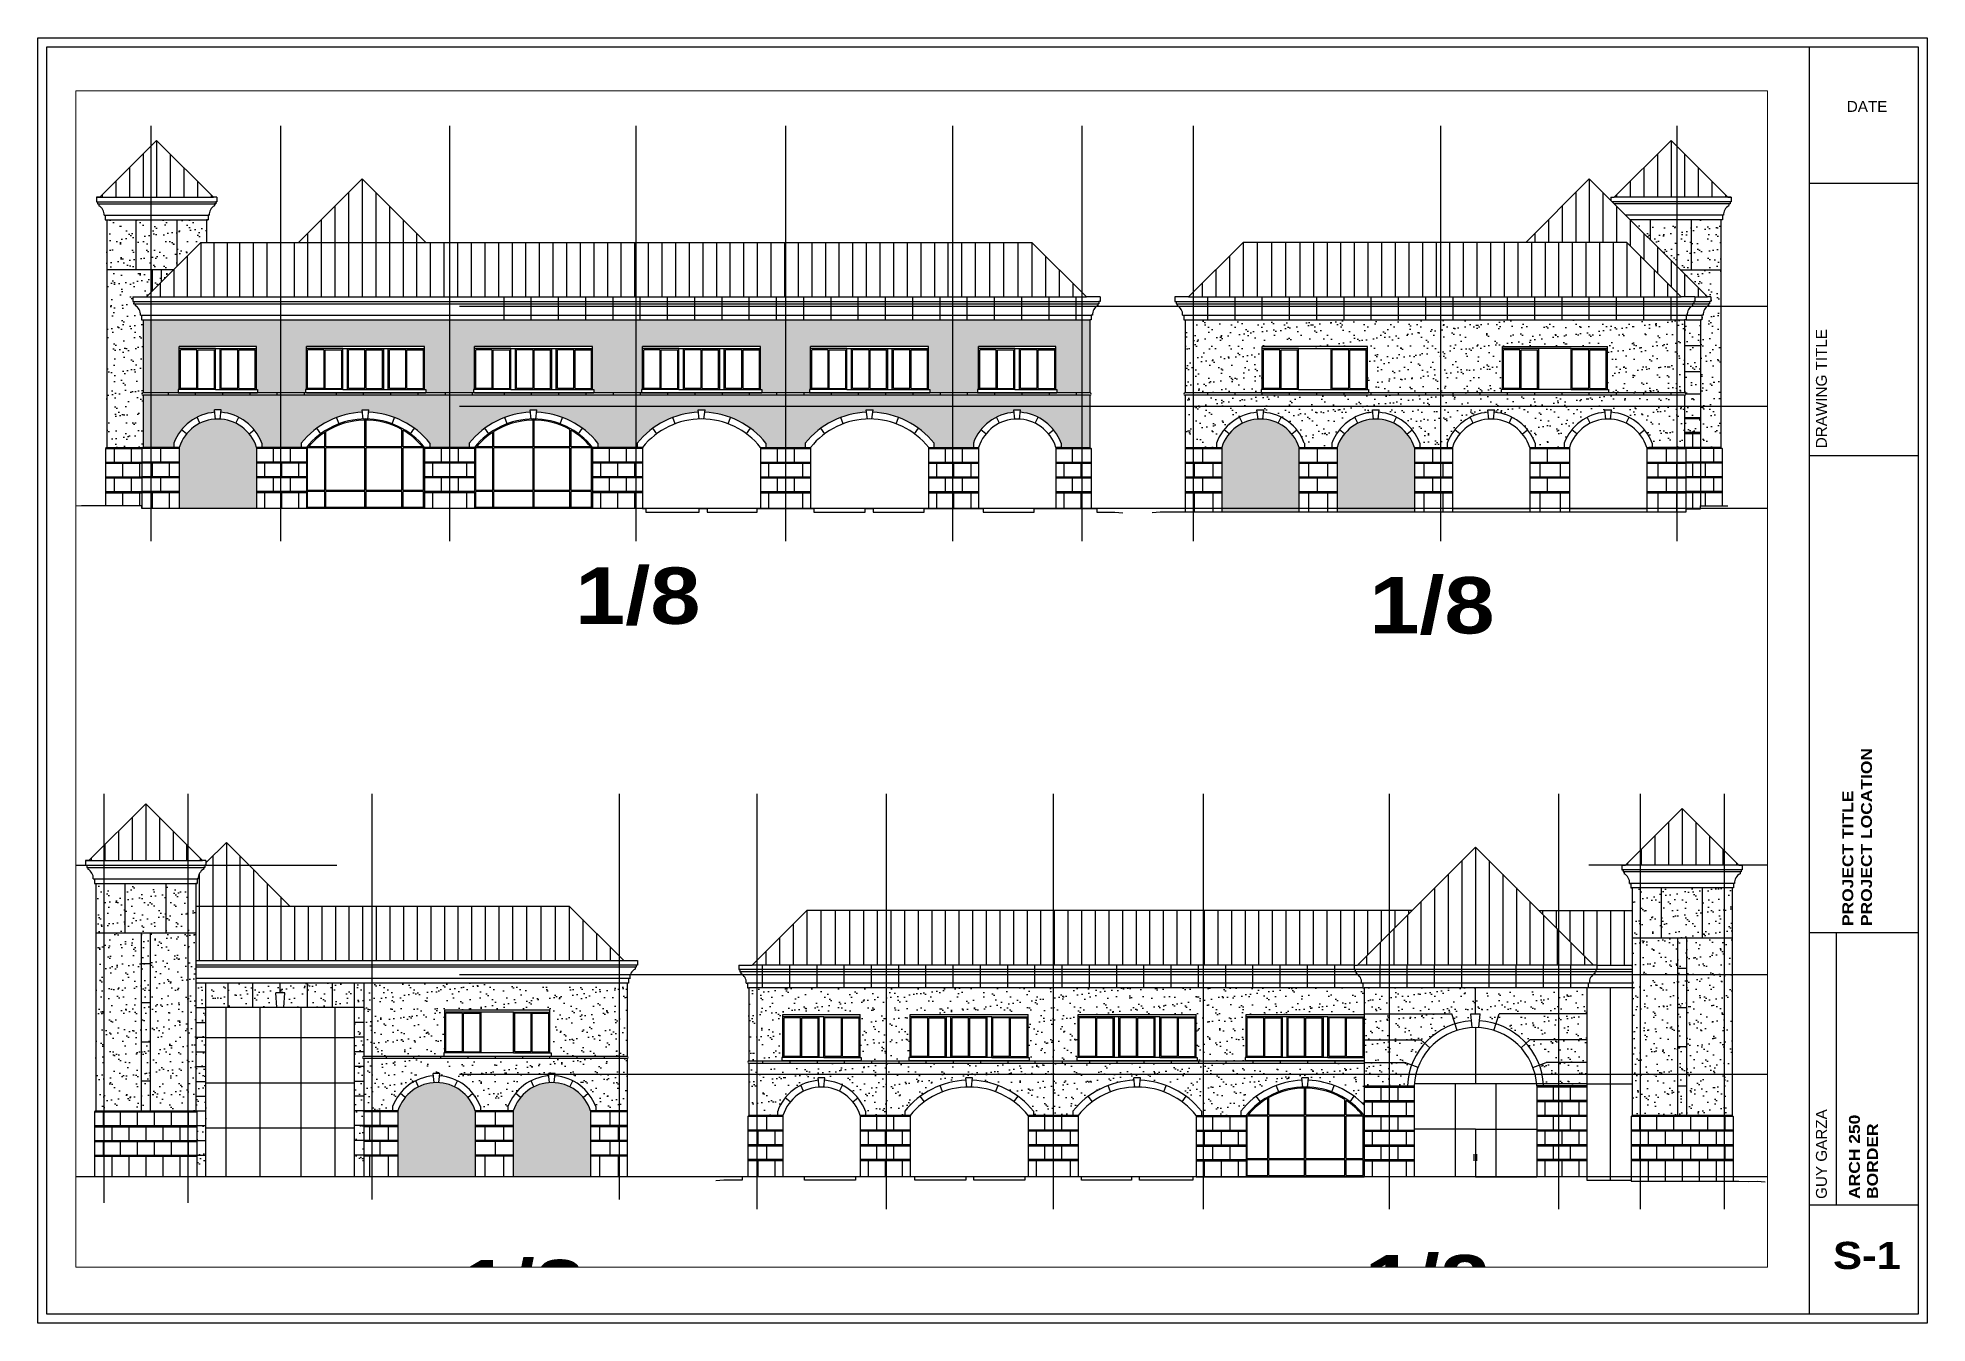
# Paper-space layout 'Elevation plan' of a CAD drawing. Header units: inches. Extents: x 0 to 34.7, y 0 to 23.6.
# The model-space entities are those that its viewports show. They can reach past a viewport. Long polylines and large blocks are cut down to what shows.
import ezdxf

# ---------------------------------------------------------------- set-up
doc = ezdxf.new("R2010")
doc.units = ezdxf.units.IN
doc.header["$MEASUREMENT"] = 0
doc.linetypes.add('DASHDOT2', pattern=[0.5, 0.25, -0.125, 0, -0.125])
doc.linetypes.add('DASHDOTX2', pattern=[2, 1, -0.5, 0, -0.5])
for name, color, linetype in [('border 1', 1, 'Continuous'), ('border 2', 6, 'Continuous'), ('DOORS', 2, 'Continuous'), ('Lgtxt', 4, 'Continuous'), ('poche', 1, 'Continuous'), ('ROOF', 2, 'Continuous'), ('SITE', 1, 'Continuous'), ('Smtxt', 100, 'Continuous'), ('STRUCTURE', 1, 'DASHDOTX2'), ('WALLS', 4, 'Continuous'), ('WINDOWS', 2, 'Continuous')]:
    doc.layers.add(name, color=color, linetype=linetype)
doc.layers.add('viewport', color=5, linetype='Continuous', plot=False)
doc.styles.add('Arial', font='ARIAL.TTF')
doc.styles.add('ARIAL BLACK', font='')
doc.styles.add('Arial Bold', font='ariblk.TTF')
doc.styles.get('ARIAL BLACK').set_extended_font_data('Arial Black')

psp = doc.layouts.new('Elevation plan')

# ---------------------------------------------------------------- texts
at = {"layer": 'Lgtxt', "width": 2.92915, "attachment_point": 1}
for s, insert, char_height, style in [('DATE', (33.184, 22.439), 0.2, 'Arial'), ('S-1', (32.931, 1.494), 0.5, 'Arial Bold')]:
    psp.add_mtext(s, dxfattribs=dict(at, insert=insert, char_height=char_height, style=style))
at = {"layer": 'Lgtxt', "char_height": 0.2, "attachment_point": 1, "rotation": 90}
for s, insert, width, style in [('DRAWING TITLE', (32.618, 16.064), 2.92915, 'Arial'), ('PROJECT LOCATION', (33.445, 7.291), 3.27146, 'Arial Bold'), ('PROJECT TITLE', (33.102, 7.291), 2.92915, 'Arial Bold'), ('ARCH 250', (33.224, 2.282), 2.92915, 'Arial Bold'), ('BORDER', (33.555, 2.282), 3.20304, 'Arial Bold')]:
    psp.add_mtext(s, dxfattribs=dict(at, insert=insert, width=width, style=style))
at = {"layer": 'Smtxt', "insert": (32.618, 2.282), "char_height": 0.2, "width": 2.92915, "attachment_point": 1, "rotation": 90, "style": 'Arial'}
psp.add_mtext('GUY GARZA', dxfattribs=at)

msp = doc.modelspace()

# ---------------------------------------------------------------- texts
at = {"style": 'ARIAL BLACK'}
for p in [(996.5, -2477.4), (2395.5, -2494.3), (793, -3697.7), (2387.1, -3689.2)]:
    msp.add_text('1/8', height=99.36, dxfattribs=at).set_placement(p)

# ---------------------------------------------------------------- hatches: boundary and pattern name
at = {"layer": 'poche'}
h = msp.add_hatch(dxfattribs=at)
h.set_pattern_fill('AR-SAND', color=256, scale=15, style=0)
h.paths.add_polyline_path([(347.4, -1765.3), (295.6, -1765.3), (295.6, -1847.1), (337.4, -1805.3), (347.4, -1805.3)])
h.paths.add_polyline_path([(295.6, -1765.3), (223.2, -1765.3), (223.2, -1853.3), (289.4, -1853.3), (295.6, -1847.1)])
h.paths.add_polyline_path([(223.2, -1765.3), (171.4, -1765.3), (171.4, -1853.3), (223.2, -1853.3)])
h.paths.add_polyline_path([(289.4, -1853.3), (267.4, -1853.3), (267.4, -1875.3)])
h.paths.add_polyline_path([(267.4, -1853.3), (251.4, -1853.3), (251.4, -1891.3), (267.4, -1875.3)])
h.paths.add_polyline_path([(251.4, -1853.3), (171.4, -1853.3), (171.4, -2166.3), (235.4, -2166.3), (235.4, -2074.3, -1), (235.4, -2070.3), (235.4, -1941.3), (232.9, -1941.3), (232.9, -1933.3), (230.9, -1933.3, 0.292034), (221.4, -1916.3), (221.4, -1913.3), (219.4, -1913.3), (219.4, -1909.3), (217.4, -1909.3), (217.4, -1901.3), (241.4, -1901.3), (251.4, -1891.3)])
h = msp.add_hatch(dxfattribs=at)
h.set_pattern_fill('AR-SAND', color=256, scale=15, style=0)
h.paths.add_polyline_path([(2630.1, -1992.3), (2630.1, -1988.3), (2815.2, -1988.3), (2815.2, -1992.3), (2815.2, -2064.3), (2817.2, -2064.3), (2817.2, -2070.3), (2951.2, -2070.3), (2951.2, -1941.3), (2071.2, -1941.3), (2071.2, -2070.3), (2205.2, -2070.3), (2205.2, -2064.3), (2207.2, -2064.3), (2207.2, -1992.3), (2207.2, -1988.3), (2392.4, -1988.3), (2392.4, -1992.3), (2392.4, -2064.3), (2394.4, -2064.3), (2394.4, -2070.3), (2628.1, -2070.3), (2628.1, -2064.3), (2630.1, -2064.3)])
h.paths.add_polyline_path([(2604.7, -2104.4), (2604.2, -2100.3), (2616.2, -2100.3), (2615.7, -2104.4, -0.292148), (2687.6, -2158.8), (2687.6, -2166.3), (2739.1, -2166.3), (2739.1, -2158.8, -0.292148), (2811, -2104.4), (2810.4, -2100.3), (2822.4, -2100.3), (2821.9, -2104.4, -0.292148), (2893.8, -2158.8), (2893.8, -2166.3), (2951.2, -2166.3), (2951.2, -2074.3), (2071.2, -2074.3), (2071.2, -2166.3), (2126.4, -2166.3), (2126.4, -2158.8, -0.292148), (2198.3, -2104.4), (2197.8, -2100.3), (2209.8, -2100.3), (2209.3, -2104.4, -0.292148), (2281.2, -2158.8), (2281.2, -2166.3), (2329.6, -2166.3), (2329.6, -2158.8, -0.292148), (2401.5, -2104.4), (2401, -2100.3), (2413, -2100.3), (2412.5, -2104.4, -0.292148), (2484.4, -2158.8), (2484.4, -2166.3), (2532.9, -2166.3), (2532.9, -2158.8, -0.292148)])
h.paths.add_polyline_path([(2979.2, -2116.3), (2951.2, -2116.3), (2951.2, -2140.3), (2979.2, -2140.3)], flags=16)
h.paths.add_polyline_path([(2979.2, -2072.8), (2953.2, -2072.8, -0.343941), (2951.2, -2074.3), (2951.2, -2114.3), (2979.2, -2114.3)], flags=16)
h.paths.add_polyline_path([(2979.2, -2033.2), (2951.2, -2033.2), (2951.2, -2070.3, -0.488161), (2953.2, -2072.8), (2979.2, -2072.8)], flags=16)
h.paths.add_polyline_path([(2979.2, -1987.2), (2951.2, -1987.2), (2951.2, -2033.2), (2979.2, -2033.2)], flags=16)
h.paths.add_polyline_path([(2979.2, -1941.3), (2953.7, -1941.3), (2951.2, -1941.3), (2951.2, -1987.2), (2979.2, -1987.2)], flags=16)
h.paths.add_polyline_path([(3015.2, -1853.3), (2943.2, -1853.3), (2991.2, -1901.3), (2997.2, -1901.3), (2997.2, -1909.3), (2995.2, -1909.3), (2995.2, -1913.3), (2993.2, -1913.3), (2993.2, -1916.3, 0.292034), (2983.7, -1933.3), (2981.7, -1933.3), (2981.7, -1941.3), (2979.2, -1941.3), (2979.2, -2166.3), (3015.2, -2166.3)])
h.paths.add_polyline_path([(3015.2, -1765.3), (2963.4, -1765.3), (2963.4, -1853.3), (3015.2, -1853.3)])
h.paths.add_polyline_path([(2963.4, -1765.3), (2891, -1765.3), (2891, -1801.1), (2943.2, -1853.3), (2963.4, -1853.3)])
h.paths.add_polyline_path([(2891, -1765.3), (2855.2, -1765.3), (2891, -1801.1)])
h = msp.add_hatch(dxfattribs=at)
h.set_pattern_fill('AR-SAND', color=256, scale=15, style=0)
h.paths.add_polyline_path([(1903.4, -1941.3), (235.4, -1941.3), (235.4, -2070.3), (297.2, -2070.3), (297.2, -2064.3), (299.2, -2064.3), (299.2, -1992.3), (299.2, -1988.3), (435.2, -1988.3), (435.2, -1992.3), (435.2, -2064.3), (437.2, -2064.3), (437.2, -2070.3), (521.4, -2070.3), (521.4, -2064.3), (523.4, -2064.3), (523.4, -1992.3), (523.4, -1988.3), (731.4, -1988.3), (731.4, -1992.3), (731.4, -2064.3), (733.4, -2064.3), (733.4, -2070.3), (817.4, -2070.3), (817.4, -2064.3), (819.4, -2064.3), (819.4, -1992.3), (819.4, -1988.3), (1027.4, -1988.3), (1027.4, -1992.3), (1027.4, -2064.3), (1029.4, -2064.3), (1029.4, -2070.3), (1113.4, -2070.3), (1113.4, -2064.3), (1115.4, -2064.3), (1115.4, -1992.3), (1115.4, -1988.3), (1323.4, -1988.3), (1323.4, -1992.3), (1323.4, -2064.3), (1325.4, -2064.3), (1325.4, -2070.3), (1409.4, -2070.3), (1409.4, -2064.3), (1411.4, -2064.3), (1411.4, -1992.3), (1411.4, -1988.3), (1619.4, -1988.3), (1619.4, -1992.3), (1619.4, -2064.3), (1621.4, -2064.3), (1621.4, -2070.3), (1705.4, -2070.3), (1705.4, -2064.3), (1707.4, -2064.3), (1707.4, -1992.3), (1707.4, -1988.3), (1843.4, -1988.3), (1843.4, -1992.3), (1843.4, -2064.3), (1845.4, -2064.3), (1845.4, -2070.3), (1903.4, -2070.3)])
h.paths.add_polyline_path([(1903.4, -2074.3), (235.4, -2074.3), (235.4, -2166.3), (289.8, -2166.3), (289.8, -2158.8, -0.292148), (361.7, -2104.4), (361.2, -2100.3), (373.2, -2100.3), (372.7, -2104.4, -0.292148), (444.6, -2158.8), (444.6, -2166.3), (514.1, -2166.3), (514.1, -2158.8, -0.217977), (622, -2104.4), (621.4, -2100.3), (633.4, -2100.3), (632.9, -2104.4, -0.217977), (740.8, -2158.8), (740.8, -2166.3), (810.1, -2166.3), (810.1, -2158.8, -0.217977), (918, -2104.4), (917.4, -2100.3), (929.4, -2100.3), (928.9, -2104.4, -0.217977), (1036.8, -2158.8), (1036.8, -2166.3), (1106.1, -2166.3), (1106.1, -2158.8, -0.217977), (1214, -2104.4), (1213.4, -2100.3), (1225.4, -2100.3), (1224.9, -2104.4, -0.217977), (1332.8, -2158.8), (1332.8, -2166.3), (1402.1, -2166.3), (1402.1, -2158.8, -0.217977), (1510, -2104.4), (1509.4, -2100.3), (1521.4, -2100.3), (1520.9, -2104.4, -0.217977), (1628.8, -2158.8), (1628.8, -2166.3), (1698.1, -2166.3), (1698.1, -2158.8, -0.292148), (1770, -2104.4), (1769.4, -2100.3), (1781.4, -2100.3), (1780.9, -2104.4, -0.292148), (1852.8, -2158.8), (1852.8, -2166.3), (1903.4, -2166.3)])
h = msp.add_hatch(dxfattribs=at)
h.set_pattern_fill('AR-SAND', color=256, scale=15, style=0)
h.paths.add_polyline_path([(435.2, -2166.3, 0.734414), (299.2, -2166.3), (299.2, -2274.3), (435.2, -2274.3)])
h.paths.add_polyline_path([(2271.8, -2166.3, 0.734414), (2135.8, -2166.3), (2135.8, -2280.3), (2271.8, -2280.3)])
h.paths.add_polyline_path([(2475, -2166.3, 0.734414), (2339, -2166.3), (2339, -2280.3), (2475, -2280.3)])
h.paths.add_polyline_path([(820.4, -3335.7, 0.734414), (684.4, -3335.7), (684.4, -3451.7), (820.4, -3451.7)])
h.paths.add_polyline_path([(1023.7, -3335.7, 0.734414), (887.7, -3335.7), (887.7, -3451.7), (1023.7, -3451.7)])
h = msp.add_hatch(dxfattribs=at)
h.set_pattern_fill('AR-SAND', color=256, scale=15, style=0)
h.paths.add_polyline_path([(204, -2934.7), (152.2, -2934.7), (152.2, -3022.7), (204, -3022.7)])
h.paths.add_polyline_path([(276.4, -2934.7), (204, -2934.7), (204, -3022.7), (276.4, -3022.7)])
h.paths.add_polyline_path([(328.2, -2934.7), (276.4, -2934.7), (276.4, -3022.7), (328.2, -3022.7)])
h.paths.add_polyline_path([(328.2, -3022.7), (248.2, -3022.7), (248.2, -3335.7), (328.2, -3335.7)])
h.paths.add_polyline_path([(248.2, -3022.7), (232.2, -3022.7), (232.2, -3076.3), (248.2, -3076.3)])
h.paths.add_polyline_path([(232.2, -3022.7), (152.2, -3022.7), (152.2, -3335.7), (232.2, -3335.7)])
h.paths.add_polyline_path([(248.2, -3076.3), (232.2, -3076.3), (232.2, -3145.4), (248.2, -3145.4)])
h.paths.add_polyline_path([(248.2, -3145.4), (232.2, -3145.4), (232.2, -3214.4), (248.2, -3214.4)])
h.paths.add_polyline_path([(248.2, -3214.4), (232.2, -3214.4), (232.2, -3283.4), (248.2, -3283.4)])
h.paths.add_polyline_path([(248.2, -3283.4), (232.2, -3283.4), (232.2, -3335.7), (248.2, -3335.7)])
h.paths.add_polyline_path([(767.1, -3161.7), (767.1, -3157.7), (952.2, -3157.7), (952.2, -3161.7), (952.2, -3233.7), (954.2, -3233.7), (954.2, -3239.7), (1088.2, -3239.7), (1088.2, -3110.7), (624.2, -3110.7), (624.2, -3239.7), (765.1, -3239.7), (765.1, -3233.7), (767.1, -3233.7)])
h.paths.add_polyline_path([(949.7, -3269.7), (961.7, -3269.7), (961.1, -3273.8, -0.292148), (1033, -3328.2), (1033, -3335.7), (1088.2, -3335.7), (1088.2, -3243.7), (624.2, -3243.7), (624.2, -3335.7), (624.4, -3335.7), (675.1, -3335.7), (675.1, -3328.2, -0.292148), (747, -3273.8), (746.4, -3269.7), (758.4, -3269.7), (757.9, -3273.8, -0.292148), (829.8, -3328.2), (829.8, -3335.7), (878.3, -3335.7), (878.3, -3328.2, -0.292148), (950.2, -3273.8)])
h.paths.add_polyline_path([(624.2, -3413.7), (608.2, -3413.7), (608.2, -3451.7), (624.2, -3451.7)])
h.paths.add_polyline_path([(624.2, -3387.7), (608.2, -3387.7), (608.2, -3413.7), (624.2, -3413.7)])
h.paths.add_polyline_path([(624.2, -3361.7), (608.2, -3361.7), (608.2, -3387.7), (624.2, -3387.7)])
h.paths.add_polyline_path([(624.2, -3335.7), (608.2, -3335.7), (608.2, -3361.7), (624.2, -3361.7)])
h.paths.add_polyline_path([(624.2, -3309.7), (608.2, -3309.7), (608.2, -3335.7), (624.2, -3335.7)])
h.paths.add_polyline_path([(624.2, -3283.7), (608.2, -3283.7), (608.2, -3309.7), (624.2, -3309.7)])
h.paths.add_polyline_path([(624.2, -3257.7), (608.2, -3257.7), (608.2, -3283.7), (624.2, -3283.7)])
h.paths.add_polyline_path([(624.2, -3231.7), (608.2, -3231.7), (608.2, -3257.7), (624.2, -3257.7), (624.2, -3243.7, -1), (624.2, -3239.7)])
h.paths.add_polyline_path([(624.2, -3205.7), (608.2, -3205.7), (608.2, -3231.7), (624.2, -3231.7)])
h.paths.add_polyline_path([(624.2, -3179.7), (608.2, -3179.7), (608.2, -3205.7), (624.2, -3205.7)])
h.paths.add_polyline_path([(624.2, -3153.7), (608.2, -3153.7), (608.2, -3179.7), (624.2, -3179.7)])
h.paths.add_polyline_path([(624.2, -3110.7), (608.2, -3110.7), (608.2, -3153.7), (624.2, -3153.7)])
h.paths.add_polyline_path([(608.2, -3110.7), (568.9, -3110.7), (568.9, -3153.7), (608.2, -3153.7)])
h.paths.add_polyline_path([(568.9, -3110.7), (525.3, -3110.7), (525.3, -3153.7), (568.9, -3153.7)])
h.paths.add_polyline_path([(525.3, -3110.7), (477.2, -3110.7), (477.2, -3127.7), (485.2, -3127.7), (483.2, -3153.7), (525.3, -3153.7)])
h.paths.add_polyline_path([(469.2, -3127.7), (477.2, -3127.7), (477.2, -3110.7), (429, -3110.7), (429, -3153.7), (471.2, -3153.7)])
h.paths.add_polyline_path([(429, -3110.7), (385.5, -3110.7), (385.5, -3153.7), (429, -3153.7)])
h.paths.add_polyline_path([(385.5, -3110.7), (346.1, -3110.7), (346.1, -3153.7), (385.5, -3153.7)])
h.paths.add_polyline_path([(346.1, -3110.7), (328.2, -3110.7), (328.2, -3153.7), (346.1, -3153.7)])
h.paths.add_polyline_path([(346.1, -3153.7), (328.2, -3153.7), (328.2, -3179.7), (346.1, -3179.7)])
h.paths.add_polyline_path([(346.1, -3179.7), (328.2, -3179.7), (328.2, -3205.7), (346.1, -3205.7)])
h.paths.add_polyline_path([(346.1, -3205.7), (328.2, -3205.7), (328.2, -3231.7), (346.1, -3231.7)])
h.paths.add_polyline_path([(346.1, -3231.7), (328.2, -3231.7), (328.2, -3257.7), (346.1, -3257.7)])
h.paths.add_polyline_path([(346.1, -3257.7), (328.2, -3257.7), (328.2, -3283.7), (346.1, -3283.7)])
h.paths.add_polyline_path([(346.1, -3283.7), (328.2, -3283.7), (328.2, -3309.7), (346.1, -3309.7)])
h.paths.add_polyline_path([(346.1, -3309.7), (328.2, -3309.7), (328.2, -3335.7), (346.1, -3335.7)])
h.paths.add_polyline_path([(346.1, -3335.7), (328.2, -3335.7), (330.2, -3337.7), (330.2, -3361.7), (346.1, -3361.7)])
h.paths.add_polyline_path([(346.1, -3361.7), (330.2, -3361.7), (330.2, -3387.7), (346.1, -3387.7)])
h.paths.add_polyline_path([(346.1, -3387.7), (330.2, -3387.7), (330.2, -3413.7), (346.1, -3413.7)])
h.paths.add_polyline_path([(346.1, -3413.7), (330.2, -3413.7), (330.2, -3451.7), (346.1, -3451.7)])
h = msp.add_hatch(dxfattribs=at)
h.set_pattern_fill('AR-SAND', color=256, scale=15, style=0)
h.paths.add_polyline_path([(3034.7, -2942.7), (2982.9, -2942.7), (2982.9, -3030.7), (3034.7, -3030.7)])
h.paths.add_polyline_path([(2982.9, -2942.7), (2910.5, -2942.7), (2910.5, -3030.7), (2982.9, -3030.7)])
h.paths.add_polyline_path([(2910.5, -2942.7), (2858.7, -2942.7), (2858.7, -3030.7), (2910.5, -3030.7)])
h.paths.add_polyline_path([(2938.7, -3030.7), (2858.7, -3030.7), (2858.7, -3343.7), (2938.7, -3343.7)])
h.paths.add_polyline_path([(2954.7, -3030.7), (2938.7, -3030.7), (2938.7, -3084.3), (2954.7, -3084.3)])
h.paths.add_polyline_path([(2954.7, -3084.3), (2938.7, -3084.3), (2938.7, -3153.4), (2954.7, -3153.4)])
h.paths.add_polyline_path([(2954.7, -3153.4), (2938.7, -3153.4), (2938.7, -3222.4), (2954.7, -3222.4)])
h.paths.add_polyline_path([(2954.7, -3222.4), (2938.7, -3222.4), (2938.7, -3291.4), (2954.7, -3291.4)])
h.paths.add_polyline_path([(2954.7, -3291.4), (2938.7, -3291.4), (2938.7, -3343.7), (2954.7, -3343.7)])
h.paths.add_polyline_path([(3034.7, -3118.7), (3034.7, -3030.7), (2954.7, -3030.7), (2954.7, -3343.7), (3034.7, -3343.7)])
h.paths.add_polyline_path([(2778.7, -3250.2), (2707.2, -3250.2), (2695.2, -3254.8, -0.071703), (2702.5, -3288.2), (2778.7, -3288.2)])
h.paths.add_polyline_path([(2778.7, -3210.6), (2678.7, -3210.6), (2672, -3216.6, -0.093701), (2695.2, -3254.8), (2707.2, -3250.2), (2778.7, -3250.2)])
h.paths.add_polyline_path([(2778.7, -3164.6), (2624.4, -3164.6), (2618.8, -3182.4, -0.133835), (2672, -3216.6), (2678.7, -3210.6), (2778.7, -3210.6)])
h.paths.add_polyline_path([(2778.7, -3118.7), (2582.7, -3118.7), (2582.7, -3164.9), (2590.7, -3164.9), (2589.7, -3177.1, -0.061897), (2618.8, -3182.4), (2624.4, -3164.6), (2778.7, -3164.6)])
h.paths.add_polyline_path([(2582.7, -3118.7), (2386.7, -3118.7), (2386.7, -3164.6), (2541, -3164.6), (2546.6, -3182.4, -0.061897), (2575.7, -3177.1), (2574.7, -3164.9), (2582.7, -3164.9)])
h.paths.add_polyline_path([(2546.6, -3182.4), (2541, -3164.6), (2386.7, -3164.6), (2386.7, -3210.6), (2486.7, -3210.6), (2493.4, -3216.6, -0.133835)])
h.paths.add_polyline_path([(2493.4, -3216.6), (2486.7, -3210.6), (2386.7, -3210.6), (2386.7, -3250.2), (2458.2, -3250.2), (2470.3, -3254.8, -0.093701)])
h.paths.add_polyline_path([(2470.3, -3254.8), (2458.2, -3250.2), (2386.7, -3250.2), (2386.7, -3291.7), (2462.7, -3291.7, -0.079042)])
h = msp.add_hatch(dxfattribs=at)
h.set_pattern_fill('AR-SAND', color=256, scale=15, style=0)
h.paths.add_polyline_path([(2386.7, -3118.7), (2384.2, -3118.7), (1302.7, -3118.7), (1302.7, -3247.7), (1360.7, -3247.7), (1360.7, -3241.7), (1362.7, -3241.7), (1362.7, -3169.7), (1362.7, -3165.7), (1498.7, -3165.7), (1498.7, -3169.7), (1498.7, -3241.7), (1500.7, -3241.7), (1500.7, -3247.7), (1584.7, -3247.7), (1584.7, -3241.7), (1586.7, -3241.7), (1586.7, -3169.7), (1586.7, -3165.7), (1794.7, -3165.7), (1794.7, -3169.7), (1794.7, -3241.7), (1796.7, -3241.7), (1796.7, -3247.7), (1880.7, -3247.7), (1880.7, -3241.7), (1882.7, -3241.7), (1882.7, -3169.7), (1882.7, -3165.7), (2090.7, -3165.7), (2090.7, -3169.7), (2090.7, -3241.7), (2092.7, -3241.7), (2092.7, -3247.7), (2176.7, -3247.7), (2176.7, -3241.7), (2178.7, -3241.7), (2178.7, -3169.7), (2178.7, -3165.7), (2386.7, -3165.7)])
h.paths.add_polyline_path([(2386.7, -3251.7), (1302.7, -3251.7), (1302.7, -3343.7), (1353.3, -3343.7), (1353.3, -3336.2, -0.292148), (1425.2, -3281.8), (1424.7, -3277.7), (1436.7, -3277.7), (1436.2, -3281.8, -0.292148), (1508.1, -3336.2), (1508.1, -3343.7), (1577.3, -3343.7), (1577.3, -3336.2, -0.217977), (1685.2, -3281.8), (1684.7, -3277.7), (1696.7, -3277.7), (1696.2, -3281.8, -0.217977), (1804.1, -3336.2), (1804.1, -3343.7), (1873.3, -3343.7), (1873.3, -3336.2, -0.217977), (1981.2, -3281.8), (1980.7, -3277.7), (1992.7, -3277.7), (1992.2, -3281.8, -0.217977), (2100.1, -3336.2), (2100.1, -3343.7), (2169.3, -3343.7), (2169.3, -3336.2, -0.217977), (2277.2, -3281.8), (2276.7, -3277.7), (2288.7, -3277.7), (2288.2, -3281.8, -0.192551), (2386.7, -3325.6)])

# ---------------------------------------------------------------- linework, layer by layer
at = {"layer": 'DOORS', "color": 2}
for p, q in [((2580.6, -3423.9), (2580.6, -3411.9)), ((2584.8, -3423.9), (2584.8, -3411.9))]:
    msp.add_line(p, q, dxfattribs=at)
at = {"layer": 'poche', "color": 1}
for p, q in [((259.4, -1625.3), (259.4, -1725.3)), ((2927.2, -1625.3), (2927.2, -1725.3)), ((235.4, -1649.3), (235.4, -1725.3)), ((283.4, -1649.3), (283.4, -1725.3)), ((2903.2, -1649.3), (2903.2, -1725.3)), ((2951.2, -1649.3), (2951.2, -1725.3)), ((187.4, -1697.3), (187.4, -1725.3)), ((211.4, -1673.3), (211.4, -1725.3)), ((307.4, -1673.3), (307.4, -1725.3)), ((331.4, -1697.3), (331.4, -1725.3)), ((621.4, -1693.3), (621.4, -1805.3)), ((2783.2, -1693.3), (2783.2, -1805.3)), ((2855.2, -1697.3), (2855.2, -1725.3)), ((2879.2, -1673.3), (2879.2, -1725.3)), ((2975.2, -1673.3), (2975.2, -1725.3)), ((2999.2, -1697.3), (2999.2, -1725.3)), ((163.4, -1721.3), (163.4, -1725.3)), ((355.4, -1721.3), (355.4, -1725.3)), ((597.4, -1717.3), (597.4, -1805.3)), ((645.4, -1717.3), (645.4, -1805.3)), ((2759.2, -1717.3), (2759.2, -1805.3)), ((2807.2, -1717.3), (2807.2, -1805.3)), ((2831.2, -1721.3), (2831.2, -1725.3)), ((3023.2, -1721.3), (3023.2, -1725.3)), ((573.4, -1741.3), (573.4, -1805.3)), ((669.4, -1741.3), (669.4, -1805.3)), ((2735.2, -1741.3), (2735.2, -1805.3)), ((2831.2, -1741.3), (2831.2, -1805.3)), ((693.4, -1765.3), (693.4, -1811.3)), ((2687.2, -1789.3), (2687.2, -1805.3)), ((2711.2, -1765.3), (2711.2, -1805.3)), ((2855.2, -1765.3), (2855.2, -1811.3)), ((2879.2, -1789.3), (2879.2, -1835.3)), ((2903.2, -1813.3), (2903.2, -1859.3)), ((2927.2, -1837.3), (2927.2, -1883.3)), ((2951.2, -1861.3), (2951.2, -1901.3)), ((2975.2, -1885.3), (2975.2, -1901.3)), ((871.4, -1941.3), (871.4, -1901.3)), ((919.4, -1941.3), (919.4, -1901.3)), ((967.4, -1941.3), (967.4, -1901.3)), ((1015.4, -1941.3), (1015.4, -1901.3)), ((1063.4, -1941.3), (1063.4, -1901.3)), ((1111.4, -1941.3), (1111.4, -1901.3)), ((1159.4, -1941.3), (1159.4, -1901.3)), ((1207.4, -1941.3), (1207.4, -1901.3)), ((1255.4, -1941.3), (1255.4, -1901.3)), ((1303.4, -1941.3), (1303.4, -1901.3)), ((1351.4, -1941.3), (1351.4, -1901.3)), ((1399.4, -1941.3), (1399.4, -1901.3)), ((1447.4, -1941.3), (1447.4, -1901.3)), ((1495.4, -1941.3), (1495.4, -1901.3)), ((1543.4, -1941.3), (1543.4, -1901.3)), ((1591.4, -1941.3), (1591.4, -1901.3)), ((1639.4, -1941.3), (1639.4, -1901.3)), ((1687.4, -1941.3), (1687.4, -1901.3)), ((1735.4, -1941.3), (1735.4, -1901.3)), ((1783.4, -1941.3), (1783.4, -1901.3)), ((1831.4, -1941.3), (1831.4, -1901.3)), ((1879.4, -1941.3), (1879.4, -1901.3)), ((2111.2, -1941.3), (2111.2, -1901.3)), ((2159.2, -1941.3), (2159.2, -1901.3)), ((2207.2, -1941.3), (2207.2, -1901.3)), ((2255.2, -1941.3), (2255.2, -1901.3)), ((2303.2, -1941.3), (2303.2, -1901.3)), ((2351.2, -1941.3), (2351.2, -1901.3)), ((2399.2, -1941.3), (2399.2, -1901.3)), ((2447.2, -1941.3), (2447.2, -1901.3)), ((2495.2, -1941.3), (2495.2, -1901.3)), ((2543.2, -1941.3), (2543.2, -1901.3)), ((2591.2, -1941.3), (2591.2, -1901.3)), ((2639.2, -1941.3), (2639.2, -1901.3)), ((2687.2, -1941.3), (2687.2, -1901.3)), ((2735.2, -1941.3), (2735.2, -1901.3)), ((2783.2, -1941.3), (2783.2, -1901.3)), ((2831.2, -1941.3), (2831.2, -1901.3)), ((2879.2, -1941.3), (2879.2, -1901.3)), ((2927.2, -1941.3), (2927.2, -1901.3)), ((2979.2, -1987.2), (2951.2, -1987.2)), ((2979.2, -2033.2), (2951.2, -2033.2)), ((2979.2, -2072.8), (2953.2, -2072.8)), ((335.7, -2123.8), (330.5, -2113.2)), ((398.8, -2123.8), (403.9, -2113.2)), ((580.7, -2124.8), (576.5, -2113.6)), ((674.2, -2124.8), (678.4, -2113.6)), ((876.7, -2124.8), (872.5, -2113.6)), ((970.2, -2124.8), (974.4, -2113.6)), ((1172.7, -2124.8), (1168.5, -2113.6)), ((1266.2, -2124.8), (1270.4, -2113.6)), ((1468.7, -2124.8), (1464.5, -2113.6)), ((1562.2, -2124.8), (1566.4, -2113.6)), ((1743.9, -2123.8), (1738.7, -2113.2)), ((1807, -2123.8), (1812.2, -2113.2)), ((2172.3, -2123.8), (2167.1, -2113.2)), ((2235.3, -2123.8), (2240.5, -2113.2)), ((2375.5, -2123.8), (2370.3, -2113.2)), ((2438.5, -2123.8), (2443.7, -2113.2)), ((2578.7, -2123.8), (2573.5, -2113.2)), ((2641.8, -2123.8), (2646.9, -2113.2)), ((2784.9, -2123.8), (2779.7, -2113.2)), ((2848, -2123.8), (2853.2, -2113.2)), ((2979.2, -2114.3), (2951.2, -2114.3)), ((2979.2, -2116.3), (2951.2, -2116.3)), ((312.1, -2142.5), (303.3, -2135.3)), ((422.3, -2142.5), (431.2, -2135.3)), ((548.5, -2142.3), (541.4, -2132.6)), ((706.4, -2142.3), (713.5, -2132.6)), ((844.5, -2142.3), (837.4, -2132.6)), ((1002.4, -2142.3), (1009.5, -2132.6)), ((1140.5, -2142.3), (1133.4, -2132.6)), ((1298.4, -2142.3), (1305.5, -2132.6)), ((1436.5, -2142.3), (1429.4, -2132.6)), ((1594.4, -2142.3), (1601.5, -2132.6)), ((1720.3, -2142.5), (1711.5, -2135.3)), ((1830.6, -2142.5), (1839.4, -2135.3)), ((2148.7, -2142.5), (2139.8, -2135.3)), ((2258.9, -2142.5), (2267.7, -2135.3)), ((2351.9, -2142.5), (2343, -2135.3)), ((2462.1, -2142.5), (2471, -2135.3)), ((2555.1, -2142.5), (2546.3, -2135.3)), ((2665.4, -2142.5), (2674.2, -2135.3)), ((2761.3, -2142.5), (2752.5, -2135.3)), ((2871.6, -2142.5), (2880.4, -2135.3)), ((2979.2, -2140.3), (2951.2, -2140.3)), ((2979.2, -2142.3), (2951.2, -2142.3)), ((2965.2, -2142.3), (2965.2, -2166.3)), ((169.4, -2168.3), (233.4, -2168.3)), ((169.4, -2192.3), (233.4, -2192.3)), ((169.4, -2194.3), (233.4, -2194.3)), ((171.4, -2166.3), (235.4, -2166.3)), ((171.4, -2166.3), (235.4, -2166.3)), ((184.4, -2168.3), (184.4, -2192.3)), ((199.4, -2194.3), (199.4, -2218.3)), ((214.4, -2168.3), (214.4, -2192.3)), ((229.4, -2194.3), (229.4, -2218.3)), ((299.2, -2168.3), (233.4, -2168.3)), ((299.2, -2192.3), (233.4, -2192.3)), ((299.2, -2194.3), (233.4, -2194.3)), ((299.2, -2166.3), (235.4, -2166.3)), ((251.4, -2194.3), (251.4, -2218.3)), ((266.4, -2168.3), (266.4, -2192.3)), ((281.4, -2194.3), (281.4, -2218.3)), ((523.4, -2166.3), (435.4, -2166.3)), ((523.4, -2168.3), (435.4, -2168.3)), ((523.4, -2192.3), (435.4, -2192.3)), ((523.4, -2194.3), (435.4, -2194.3)), ((449.4, -2194.3), (449.4, -2218.3)), ((464.4, -2168.3), (464.4, -2192.3)), ((479.4, -2194.3), (479.4, -2218.3)), ((494.4, -2168.3), (494.4, -2192.3)), ((509.4, -2194.3), (509.4, -2218.3)), ((819.4, -2166.3), (731.4, -2166.3)), ((819.4, -2168.3), (731.4, -2168.3)), ((819.4, -2192.3), (731.4, -2192.3)), ((819.4, -2194.3), (731.4, -2194.3)), ((745.4, -2194.3), (745.4, -2218.3)), ((760.4, -2168.3), (760.4, -2192.3)), ((775.4, -2194.3), (775.4, -2218.3)), ((790.4, -2168.3), (790.4, -2192.3)), ((805.4, -2194.3), (805.4, -2218.3)), ((1115.4, -2166.3), (1027.4, -2166.3)), ((1115.4, -2168.3), (1027.4, -2168.3)), ((1115.4, -2192.3), (1027.4, -2192.3)), ((1115.4, -2194.3), (1027.4, -2194.3)), ((1041.4, -2194.3), (1041.4, -2218.3)), ((1056.4, -2168.3), (1056.4, -2192.3)), ((1071.4, -2194.3), (1071.4, -2218.3)), ((1086.4, -2168.3), (1086.4, -2192.3)), ((1101.4, -2194.3), (1101.4, -2218.3)), ((1323.4, -2166.3), (1411.4, -2166.3)), ((1323.4, -2168.3), (1411.4, -2168.3)), ((1323.4, -2192.3), (1411.4, -2192.3)), ((1323.4, -2194.3), (1411.4, -2194.3)), ((1337.4, -2194.3), (1337.4, -2218.3)), ((1352.4, -2168.3), (1352.4, -2192.3)), ((1367.4, -2194.3), (1367.4, -2218.3)), ((1382.4, -2168.3), (1382.4, -2192.3)), ((1397.4, -2194.3), (1397.4, -2218.3)), ((1619.4, -2166.3), (1707.4, -2166.3)), ((1619.4, -2168.3), (1707.4, -2168.3)), ((1619.4, -2192.3), (1707.4, -2192.3)), ((1619.4, -2194.3), (1707.4, -2194.3)), ((1633.4, -2194.3), (1633.4, -2218.3)), ((1648.4, -2168.3), (1648.4, -2192.3)), ((1663.4, -2194.3), (1663.4, -2218.3)), ((1678.4, -2168.3), (1678.4, -2192.3)), ((1693.4, -2194.3), (1693.4, -2218.3)), ((1843.4, -2166.3), (1903.4, -2166.3)), ((1843.4, -2168.3), (1905.4, -2168.3)), ((1843.4, -2192.3), (1905.4, -2192.3)), ((1843.4, -2194.3), (1905.4, -2194.3)), ((1857.4, -2194.3), (1857.4, -2218.3)), ((1872.4, -2168.3), (1872.4, -2192.3)), ((1887.4, -2194.3), (1887.4, -2218.3)), ((2071.2, -2166.3), (2135.6, -2166.3)), ((2071.2, -2168.3), (2135.6, -2168.3)), ((2071.2, -2192.3), (2135.6, -2192.3)), ((2071.2, -2194.3), (2135.6, -2194.3)), ((2086.9, -2194.3), (2086.9, -2218.3)), ((2101.9, -2168.3), (2101.9, -2192.3)), ((2119.9, -2194.3), (2119.9, -2218.3)), ((2271.8, -2166.3), (2338.8, -2166.3)), ((2271.8, -2168.3), (2338.8, -2168.3)), ((2271.8, -2192.3), (2338.8, -2192.3)), ((2271.8, -2194.3), (2338.8, -2194.3)), ((2288.8, -2194.3), (2288.8, -2218.3)), ((2303.8, -2168.3), (2303.8, -2192.3)), ((2321.8, -2194.3), (2321.8, -2218.3)), ((2475, -2166.3), (2542, -2166.3)), ((2475, -2168.3), (2542, -2168.3)), ((2475, -2192.3), (2542, -2192.3)), ((2475, -2194.3), (2542, -2194.3)), ((2492, -2194.3), (2492, -2218.3)), ((2507, -2168.3), (2507, -2192.3)), ((2525, -2194.3), (2525, -2218.3)), ((2678.2, -2166.3), (2748.2, -2166.3)), ((2678.2, -2168.3), (2748.2, -2168.3)), ((2678.2, -2192.3), (2748.2, -2192.3)), ((2678.2, -2194.3), (2748.2, -2194.3)), ((2695.8, -2194.3), (2695.8, -2218.3)), ((2709, -2168.3), (2709, -2192.3)), ((2731.8, -2194.3), (2731.8, -2218.3)), ((2884.4, -2166.3), (2951.2, -2166.3)), ((2884.4, -2168.3), (2953.2, -2168.3)), ((2884.4, -2192.3), (2953.2, -2192.3)), ((2884.4, -2194.3), (2953.2, -2194.3)), ((2979.2, -2166.3), (2888.2, -2166.3)), ((2903.8, -2194.3), (2903.8, -2218.3)), ((2918.8, -2168.3), (2918.8, -2192.3)), ((2936.8, -2194.3), (2936.8, -2218.3)), ((2936.8, -2194.3), (2936.8, -2218.3)), ((3015.2, -2166.3), (2951.2, -2166.3)), ((3015.2, -2166.3), (2951.2, -2166.3)), ((2979.2, -2166.3), (2951.2, -2166.3)), ((3017.2, -2168.3), (2953.2, -2168.3)), ((2979.2, -2168.3), (2953.2, -2168.3)), ((3017.2, -2192.3), (2953.2, -2192.3)), ((2979.2, -2192.3), (2953.2, -2192.3)), ((3017.2, -2194.3), (2953.2, -2194.3)), ((2979.2, -2194.3), (2953.2, -2194.3)), ((2965.2, -2194.3), (2965.2, -2218.3)), ((2987.2, -2194.3), (2987.2, -2218.3)), ((3002.2, -2168.3), (3002.2, -2192.3)), ((169.4, -2218.3), (233.4, -2218.3)), ((169.4, -2220.3), (233.4, -2220.3)), ((184.4, -2220.3), (184.4, -2244.3)), ((214.4, -2220.3), (214.4, -2244.3)), ((299.2, -2218.3), (233.4, -2218.3)), ((299.2, -2220.3), (233.4, -2220.3)), ((266.4, -2220.3), (266.4, -2244.3)), ((523.4, -2218.3), (435.4, -2218.3)), ((523.4, -2220.3), (435.4, -2220.3)), ((464.4, -2220.3), (464.4, -2244.3)), ((494.4, -2220.3), (494.4, -2244.3)), ((819.4, -2218.3), (731.4, -2218.3)), ((819.4, -2220.3), (731.4, -2220.3)), ((760.4, -2220.3), (760.4, -2244.3)), ((790.4, -2220.3), (790.4, -2244.3)), ((1115.4, -2218.3), (1027.4, -2218.3)), ((1115.4, -2220.3), (1027.4, -2220.3)), ((1056.4, -2220.3), (1056.4, -2244.3)), ((1086.4, -2220.3), (1086.4, -2244.3)), ((1323.4, -2218.3), (1411.4, -2218.3)), ((1323.4, -2220.3), (1411.4, -2220.3)), ((1352.4, -2220.3), (1352.4, -2244.3)), ((1382.4, -2220.3), (1382.4, -2244.3)), ((1619.4, -2218.3), (1707.4, -2218.3)), ((1619.4, -2220.3), (1707.4, -2220.3)), ((1648.4, -2220.3), (1648.4, -2244.3)), ((1678.4, -2220.3), (1678.4, -2244.3)), ((1843.4, -2218.3), (1905.4, -2218.3)), ((1843.4, -2220.3), (1905.4, -2220.3)), ((1872.4, -2220.3), (1872.4, -2244.3)), ((2071.2, -2218.3), (2135.6, -2218.3)), ((2071.2, -2220.3), (2135.6, -2220.3)), ((2101.9, -2220.3), (2101.9, -2244.3)), ((2271.8, -2218.3), (2338.8, -2218.3)), ((2271.8, -2220.3), (2338.8, -2220.3)), ((2303.8, -2220.3), (2303.8, -2244.3)), ((2475, -2218.3), (2542, -2218.3)), ((2475, -2220.3), (2542, -2220.3)), ((2507, -2220.3), (2507, -2244.3)), ((2678.2, -2218.3), (2748.2, -2218.3)), ((2678.2, -2220.3), (2748.2, -2220.3)), ((2709, -2220.3), (2709, -2244.3)), ((2884.4, -2218.3), (2953.2, -2218.3)), ((2884.4, -2220.3), (2953.2, -2220.3)), ((2918.8, -2220.3), (2918.8, -2244.3)), ((3017.2, -2218.3), (2953.2, -2218.3)), ((2979.2, -2218.3), (2953.2, -2218.3)), ((3017.2, -2220.3), (2953.2, -2220.3)), ((2979.2, -2220.3), (2953.2, -2220.3)), ((3002.2, -2220.3), (3002.2, -2244.3)), ((169.4, -2244.3), (233.4, -2244.3)), ((169.4, -2246.3), (233.4, -2246.3)), ((199.4, -2246.3), (199.4, -2269.2)), ((229.4, -2246.3), (229.4, -2269.2)), ((299.2, -2244.3), (233.4, -2244.3)), ((299.2, -2246.3), (233.4, -2246.3)), ((251.4, -2246.3), (251.4, -2274.3)), ((281.4, -2246.3), (281.4, -2274.3)), ((523.4, -2244.3), (435.4, -2244.3)), ((523.4, -2246.3), (435.4, -2246.3)), ((449.4, -2246.3), (449.4, -2274.3)), ((479.4, -2246.3), (479.4, -2274.3)), ((509.4, -2246.3), (509.4, -2274.3)), ((819.4, -2244.3), (731.4, -2244.3)), ((819.4, -2246.3), (731.4, -2246.3)), ((745.4, -2246.3), (745.4, -2274.3)), ((775.4, -2246.3), (775.4, -2274.3)), ((805.4, -2246.3), (805.4, -2274.3)), ((1115.4, -2244.3), (1027.4, -2244.3)), ((1115.4, -2246.3), (1027.4, -2246.3)), ((1041.4, -2246.3), (1041.4, -2274.3)), ((1071.4, -2246.3), (1071.4, -2274.3)), ((1101.4, -2246.3), (1101.4, -2274.3)), ((1323.4, -2244.3), (1411.4, -2244.3)), ((1323.4, -2246.3), (1411.4, -2246.3)), ((1337.4, -2246.3), (1337.4, -2274.3)), ((1367.4, -2246.3), (1367.4, -2274.3)), ((1397.4, -2246.3), (1397.4, -2274.3)), ((1619.4, -2244.3), (1707.4, -2244.3)), ((1619.4, -2246.3), (1707.4, -2246.3)), ((1633.4, -2246.3), (1633.4, -2274.3)), ((1663.4, -2246.3), (1663.4, -2274.3)), ((1693.4, -2246.3), (1693.4, -2274.3)), ((1843.4, -2244.3), (1905.4, -2244.3)), ((1843.4, -2246.3), (1905.4, -2246.3)), ((1857.4, -2246.3), (1857.4, -2274.3)), ((1887.4, -2246.3), (1887.4, -2274.3)), ((2071.2, -2244.3), (2135.6, -2244.3)), ((2071.2, -2246.3), (2135.6, -2246.3)), ((2086.9, -2246.3), (2086.9, -2280.3)), ((2119.9, -2246.3), (2119.9, -2280.3)), ((2271.8, -2244.3), (2338.8, -2244.3)), ((2271.8, -2246.3), (2338.8, -2246.3)), ((2288.8, -2246.3), (2288.8, -2280.3)), ((2321.8, -2246.3), (2321.8, -2280.3)), ((2475, -2244.3), (2542, -2244.3)), ((2475, -2246.3), (2542, -2246.3)), ((2492, -2246.3), (2492, -2280.3)), ((2525, -2246.3), (2525, -2280.3)), ((2678.2, -2244.3), (2748.2, -2244.3)), ((2678.2, -2246.3), (2748.2, -2246.3)), ((2695.8, -2246.3), (2695.8, -2280.3)), ((2731.8, -2246.3), (2731.8, -2280.3)), ((2884.4, -2244.3), (2953.2, -2244.3)), ((2884.4, -2246.3), (2953.2, -2246.3)), ((2903.8, -2246.3), (2903.8, -2280.3)), ((2936.8, -2246.3), (2936.8, -2280.3)), ((2936.8, -2246.3), (2936.8, -2280.3)), ((3017.2, -2244.3), (2953.2, -2244.3)), ((2979.2, -2244.3), (2953.2, -2244.3)), ((3017.2, -2246.3), (2953.2, -2246.3)), ((2979.2, -2246.3), (2953.2, -2246.3)), ((2965.2, -2246.3), (2965.2, -2274.3)), ((2987.2, -2246.3), (2987.2, -2269.2)), ((358.2, -2886.7), (358.2, -2974.7)), ((382.2, -2862.7), (382.2, -2974.7)), ((406.2, -2886.7), (406.2, -2974.7)), ((2558.7, -2894.7), (2558.7, -3078.7)), ((2582.7, -2870.7), (2582.7, -3078.7)), ((2606.7, -2894.7), (2606.7, -3078.7)), ((334.2, -2918.4), (334.2, -2974.7)), ((430.2, -2910.7), (430.2, -2974.7)), ((2534.7, -2918.7), (2534.7, -3078.7)), ((2630.7, -2918.7), (2630.7, -3078.7)), ((454.2, -2934.7), (454.2, -2974.7)), ((2510.7, -2942.7), (2510.7, -3078.7)), ((2654.7, -2942.7), (2654.7, -3078.7)), ((2462.7, -2990.7), (2462.7, -3078.7)), ((2486.7, -2966.7), (2486.7, -3078.7)), ((2678.7, -2966.7), (2678.7, -3078.7)), ((2702.7, -2990.7), (2702.7, -3078.7)), ((2438.7, -3014.7), (2438.7, -3078.7)), ((2726.7, -3014.7), (2726.7, -3078.7)), ((2414.7, -3038.7), (2414.7, -3078.7)), ((2750.7, -3038.7), (2750.7, -3078.7)), ((1326.7, -3118.7), (1326.7, -3078.7)), ((1374.7, -3118.7), (1374.7, -3078.7)), ((1422.7, -3118.7), (1422.7, -3078.7)), ((1470.7, -3118.7), (1470.7, -3078.7)), ((1518.7, -3118.7), (1518.7, -3078.7)), ((1566.7, -3118.7), (1566.7, -3078.7)), ((1614.7, -3118.7), (1614.7, -3078.7)), ((1662.7, -3118.7), (1662.7, -3078.7)), ((1710.7, -3118.7), (1710.7, -3078.7)), ((1758.7, -3118.7), (1758.7, -3078.7)), ((1806.7, -3118.7), (1806.7, -3078.7)), ((1854.7, -3118.7), (1854.7, -3078.7)), ((1902.7, -3118.7), (1902.7, -3078.7)), ((1950.7, -3118.7), (1950.7, -3078.7)), ((1998.7, -3118.7), (1998.7, -3078.7)), ((2046.7, -3118.7), (2046.7, -3078.7)), ((2094.7, -3118.7), (2094.7, -3078.7)), ((2142.7, -3118.7), (2142.7, -3078.7)), ((2190.7, -3118.7), (2190.7, -3078.7)), ((2238.7, -3118.7), (2238.7, -3078.7)), ((2286.7, -3118.7), (2286.7, -3078.7)), ((2334.7, -3118.7), (2334.7, -3078.7)), ((2390.7, -3062.7), (2390.7, -3078.7)), ((2414.6, -3118.7), (2414.6, -3078.7)), ((2462.6, -3118.7), (2462.6, -3078.7)), ((2510.6, -3118.7), (2510.6, -3078.7)), ((2558.6, -3118.7), (2558.6, -3078.7)), ((2606.6, -3118.7), (2606.6, -3078.7)), ((2654.6, -3118.7), (2654.6, -3078.7)), ((2702.6, -3118.7), (2702.6, -3078.7)), ((2750.6, -3118.7), (2750.6, -3078.7)), ((2774.7, -3062.7), (2774.7, -3078.7)), ((346.1, -3153.7), (346.1, -3110.7)), ((385.5, -3153.7), (385.5, -3110.7)), ((429, -3153.7), (429, -3110.7)), ((477.2, -3127.7), (477.2, -3110.7)), ((525.3, -3153.7), (525.3, -3110.7)), ((568.9, -3153.7), (568.9, -3110.7)), ((608.2, -3153.7), (608.2, -3110.7)), ((2582.7, -3164.9), (2582.7, -3118.7)), ((328.2, -3153.7), (346.1, -3153.7)), ((624.4, -3153.7), (608.2, -3153.7)), ((328.2, -3179.7), (346.1, -3179.7)), ((624.4, -3179.7), (608.2, -3179.7)), ((2386.7, -3164.6), (2541, -3164.6)), ((2550.2, -3193.9), (2541, -3164.6)), ((2615.2, -3193.9), (2624.4, -3164.6)), ((2778.7, -3164.6), (2624.4, -3164.6)), ((328.2, -3205.7), (346.1, -3205.7)), ((624.4, -3205.7), (608.2, -3205.7)), ((2386.7, -3210.6), (2486.7, -3210.6)), ((2502.4, -3224.7), (2486.7, -3210.6)), ((2663, -3224.7), (2678.7, -3210.6)), ((2778.7, -3210.6), (2678.7, -3210.6)), ((328.2, -3231.7), (346.1, -3231.7)), ((328.2, -3257.7), (346.1, -3257.7)), ((624.4, -3231.7), (608.2, -3231.7)), ((624.4, -3257.7), (608.2, -3257.7)), ((2386.7, -3250.2), (2458.2, -3250.2)), ((2481.5, -3259), (2458.2, -3250.2)), ((2683.9, -3259), (2707.2, -3250.2)), ((2778.7, -3250.2), (2707.2, -3250.2)), ((328.2, -3283.7), (346.1, -3283.7)), ((624.4, -3283.7), (608.2, -3283.7)), ((720.9, -3293.1), (715.7, -3282.6)), ((784, -3293.1), (789.2, -3282.6)), ((924.1, -3293.1), (918.9, -3282.6)), ((987.2, -3293.1), (992.4, -3282.6)), ((1399.2, -3301.1), (1394, -3290.6)), ((1462.2, -3301.1), (1467.4, -3290.6)), ((1644, -3302.2), (1639.8, -3291)), ((1737.4, -3302.2), (1741.6, -3291)), ((1940, -3302.2), (1935.8, -3291)), ((2033.4, -3302.2), (2037.6, -3291)), ((2236, -3302.2), (2231.8, -3291)), ((2329.4, -3302.2), (2333.6, -3291)), ((2386.7, -3291.7), (2474.7, -3291.7)), ((2386.7, -3293.7), (2474.7, -3293.7)), ((2415.7, -3293.7), (2415.7, -3317.7)), ((2445.7, -3293.7), (2445.7, -3317.7)), ((2778.7, -3291.7), (2690.7, -3291.7)), ((2778.7, -3293.7), (2690.7, -3293.7)), ((2719.7, -3293.7), (2719.7, -3317.7)), ((2749.7, -3293.7), (2749.7, -3317.7)), ((328.2, -3309.7), (346.1, -3309.7)), ((624.4, -3309.7), (608.2, -3309.7)), ((697.3, -3311.9), (688.5, -3304.7)), ((807.6, -3311.9), (816.4, -3304.7)), ((900.5, -3311.9), (891.7, -3304.7)), ((1010.8, -3311.9), (1019.6, -3304.7)), ((1375.6, -3319.9), (1366.7, -3312.7)), ((1485.8, -3319.9), (1494.7, -3312.7)), ((1611.8, -3319.7), (1604.6, -3310)), ((1769.7, -3319.7), (1776.8, -3310)), ((1907.8, -3319.7), (1900.6, -3310)), ((2065.7, -3319.7), (2072.8, -3310)), ((2203.8, -3319.7), (2196.6, -3310)), ((2361.7, -3319.7), (2368.8, -3310)), ((2386.7, -3317.7), (2474.7, -3317.7)), ((2386.7, -3319.7), (2474.7, -3319.7)), ((2400.7, -3319.7), (2400.7, -3343.7)), ((2430.7, -3319.7), (2430.7, -3343.7)), ((2460.7, -3319.7), (2460.7, -3343.7)), ((2778.7, -3317.7), (2690.7, -3317.7)), ((2778.7, -3319.7), (2690.7, -3319.7)), ((2704.7, -3319.7), (2704.7, -3343.7)), ((2734.7, -3319.7), (2734.7, -3343.7)), ((2764.7, -3319.7), (2764.7, -3343.7)), ((150.2, -3361.7), (346.1, -3361.7)), ((165.2, -3337.7), (165.2, -3361.7)), ((195.2, -3337.7), (195.2, -3361.7)), ((225.2, -3337.7), (225.2, -3361.7)), ((255.2, -3337.7), (255.2, -3361.7)), ((255.2, -3337.7), (255.2, -3361.7)), ((285.2, -3337.7), (285.2, -3361.7)), ((315.2, -3337.7), (315.2, -3361.7)), ((328.2, -3335.7), (346.1, -3335.7)), ((624.4, -3335.7), (608.2, -3335.7)), ((684.4, -3361.7), (608.2, -3361.7)), ((684.4, -3335.7), (624.4, -3335.7)), ((684.4, -3337.7), (624.4, -3337.7)), ((652.4, -3337.7), (652.4, -3361.7)), ((887.7, -3335.7), (820.7, -3335.7)), ((887.7, -3337.7), (820.7, -3337.7)), ((887.7, -3361.7), (820.7, -3361.7)), ((855.7, -3337.7), (855.7, -3361.7)), ((1088.2, -3335.7), (1023.9, -3335.7)), ((1088.2, -3337.7), (1023.9, -3337.7)), ((1088.2, -3361.7), (1023.9, -3361.7)), ((1057.6, -3337.7), (1057.6, -3361.7)), ((1362.7, -3345.7), (1300.7, -3345.7)), ((1362.7, -3343.7), (1302.7, -3343.7)), ((1333.7, -3345.7), (1333.7, -3369.7)), ((1586.7, -3343.7), (1498.7, -3343.7)), ((1586.7, -3345.7), (1498.7, -3345.7)), ((1527.7, -3345.7), (1527.7, -3369.7)), ((1557.7, -3345.7), (1557.7, -3369.7)), ((1882.7, -3343.7), (1794.7, -3343.7)), ((1882.7, -3345.7), (1794.7, -3345.7)), ((1823.7, -3345.7), (1823.7, -3369.7)), ((1853.7, -3345.7), (1853.7, -3369.7)), ((2090.7, -3343.7), (2178.7, -3343.7)), ((2090.7, -3345.7), (2178.7, -3345.7)), ((2119.7, -3345.7), (2119.7, -3369.7)), ((2149.7, -3345.7), (2149.7, -3369.7)), ((2386.7, -3343.7), (2474.7, -3343.7)), ((2386.7, -3343.7), (2474.7, -3343.7)), ((2386.7, -3345.7), (2474.7, -3345.7)), ((2415.7, -3345.7), (2415.7, -3369.7)), ((2445.7, -3345.7), (2445.7, -3369.7)), ((2778.7, -3343.7), (2690.7, -3343.7)), ((2778.7, -3343.7), (2690.7, -3343.7)), ((2778.7, -3345.7), (2690.7, -3345.7)), ((2719.7, -3345.7), (2719.7, -3369.7)), ((2749.7, -3345.7), (2749.7, -3369.7)), ((3036.7, -3345.7), (2856.7, -3345.7)), ((3034.7, -3343.7), (2858.7, -3343.7)), ((3034.7, -3343.7), (2858.7, -3343.7)), ((2871.7, -3345.7), (2871.7, -3369.7)), ((2901.7, -3345.7), (2901.7, -3369.7)), ((2931.7, -3345.7), (2931.7, -3369.7)), ((2931.7, -3345.7), (2931.7, -3369.7)), ((2961.7, -3345.7), (2961.7, -3369.7)), ((2991.7, -3345.7), (2991.7, -3369.7)), ((3021.7, -3345.7), (3021.7, -3369.7)), ((150.2, -3363.7), (330.2, -3363.7)), ((150.2, -3387.7), (346.1, -3387.7)), ((150.2, -3389.7), (330.2, -3389.7)), ((165.2, -3389.7), (165.2, -3413.7)), ((180.2, -3363.7), (180.2, -3387.7)), ((195.2, -3389.7), (195.2, -3413.7)), ((210.2, -3363.7), (210.2, -3387.7)), ((225.2, -3389.7), (225.2, -3413.7)), ((240.2, -3363.7), (240.2, -3387.7)), ((255.2, -3389.7), (255.2, -3413.7)), ((255.2, -3389.7), (255.2, -3413.7)), ((270.2, -3363.7), (270.2, -3387.7)), ((270.2, -3363.7), (270.2, -3387.7)), ((285.2, -3389.7), (285.2, -3413.7)), ((300.2, -3363.7), (300.2, -3387.7)), ((315.2, -3389.7), (315.2, -3413.7)), ((684.4, -3387.7), (608.2, -3387.7)), ((684.4, -3363.7), (624.4, -3363.7)), ((684.4, -3389.7), (624.4, -3389.7)), ((634.4, -3363.7), (634.4, -3387.7)), ((652.4, -3389.7), (652.4, -3413.7)), ((667.4, -3363.7), (667.4, -3387.7)), ((887.7, -3363.7), (820.7, -3363.7)), ((887.7, -3387.7), (820.7, -3387.7)), ((887.7, -3389.7), (820.7, -3389.7)), ((837.7, -3363.7), (837.7, -3387.7)), ((855.7, -3389.7), (855.7, -3413.7)), ((870.7, -3363.7), (870.7, -3387.7)), ((1088.2, -3363.7), (1023.9, -3363.7)), ((1088.2, -3387.7), (1023.9, -3387.7)), ((1088.2, -3389.7), (1023.9, -3389.7)), ((1039.6, -3363.7), (1039.6, -3387.7)), ((1057.6, -3389.7), (1057.6, -3413.7)), ((1072.6, -3363.7), (1072.6, -3387.7)), ((1362.7, -3369.7), (1300.7, -3369.7)), ((1362.7, -3371.7), (1300.7, -3371.7)), ((1318.7, -3371.7), (1318.7, -3395.7)), ((1348.7, -3371.7), (1348.7, -3395.7)), ((1586.7, -3369.7), (1498.7, -3369.7)), ((1586.7, -3371.7), (1498.7, -3371.7)), ((1512.7, -3371.7), (1512.7, -3395.7)), ((1542.7, -3371.7), (1542.7, -3395.7)), ((1572.7, -3371.7), (1572.7, -3395.7)), ((1882.7, -3369.7), (1794.7, -3369.7)), ((1882.7, -3371.7), (1794.7, -3371.7)), ((1808.7, -3371.7), (1808.7, -3395.7)), ((1838.7, -3371.7), (1838.7, -3395.7)), ((1868.7, -3371.7), (1868.7, -3395.7)), ((2090.7, -3369.7), (2178.7, -3369.7)), ((2090.7, -3371.7), (2178.7, -3371.7)), ((2104.7, -3371.7), (2104.7, -3395.7)), ((2134.7, -3371.7), (2134.7, -3395.7)), ((2164.7, -3371.7), (2164.7, -3395.7)), ((2386.7, -3369.7), (2474.7, -3369.7)), ((2386.7, -3371.7), (2474.7, -3371.7)), ((2400.7, -3371.7), (2400.7, -3395.7)), ((2430.7, -3371.7), (2430.7, -3395.7)), ((2460.7, -3371.7), (2460.7, -3395.7)), ((2778.7, -3369.7), (2690.7, -3369.7)), ((2778.7, -3371.7), (2690.7, -3371.7)), ((2704.7, -3371.7), (2704.7, -3395.7)), ((2734.7, -3371.7), (2734.7, -3395.7)), ((2764.7, -3371.7), (2764.7, -3395.7)), ((3036.7, -3369.7), (2856.7, -3369.7)), ((3036.7, -3371.7), (2856.7, -3371.7)), ((2886.7, -3371.7), (2886.7, -3395.7)), ((2916.7, -3371.7), (2916.7, -3395.7)), ((2916.7, -3371.7), (2916.7, -3395.7)), ((2946.7, -3371.7), (2946.7, -3395.7)), ((2976.7, -3371.7), (2976.7, -3395.7)), ((3006.7, -3371.7), (3006.7, -3395.7)), ((150.2, -3413.7), (346.1, -3413.7)), ((150.2, -3415.7), (330.2, -3415.7)), ((180.2, -3415.7), (180.2, -3451.7)), ((210.2, -3415.7), (210.2, -3451.7)), ((240.2, -3415.7), (240.2, -3451.7)), ((270.2, -3415.7), (270.2, -3451.7)), ((270.2, -3415.7), (270.2, -3451.7)), ((300.2, -3415.7), (300.2, -3451.7)), ((684.4, -3413.7), (608.2, -3413.7)), ((684.4, -3415.7), (624.4, -3415.7)), ((634.4, -3415.7), (634.4, -3451.7)), ((667.4, -3415.7), (667.4, -3451.7)), ((887.7, -3413.7), (820.7, -3413.7)), ((887.7, -3415.7), (820.7, -3415.7)), ((837.7, -3415.7), (837.7, -3451.7)), ((870.7, -3415.7), (870.7, -3451.7)), ((1088.2, -3413.7), (1023.9, -3413.7)), ((1088.2, -3415.7), (1023.9, -3415.7)), ((1039.6, -3415.7), (1039.6, -3451.7)), ((1072.6, -3415.7), (1072.6, -3451.7)), ((1362.7, -3395.7), (1300.7, -3395.7)), ((1362.7, -3397.7), (1300.7, -3397.7)), ((1362.7, -3421.7), (1300.7, -3421.7)), ((1362.7, -3423.7), (1300.7, -3423.7)), ((1318.7, -3423.7), (1318.7, -3451.7)), ((1333.7, -3397.7), (1333.7, -3421.7)), ((1348.7, -3423.7), (1348.7, -3451.7)), ((1586.7, -3395.7), (1498.7, -3395.7)), ((1586.7, -3397.7), (1498.7, -3397.7)), ((1586.7, -3421.7), (1498.7, -3421.7)), ((1586.7, -3423.7), (1498.7, -3423.7)), ((1512.7, -3423.7), (1512.7, -3451.7)), ((1527.7, -3397.7), (1527.7, -3421.7)), ((1542.7, -3423.7), (1542.7, -3451.7)), ((1557.7, -3397.7), (1557.7, -3421.7)), ((1572.7, -3423.7), (1572.7, -3451.7)), ((1882.7, -3395.7), (1794.7, -3395.7)), ((1882.7, -3397.7), (1794.7, -3397.7)), ((1882.7, -3421.7), (1794.7, -3421.7)), ((1882.7, -3423.7), (1794.7, -3423.7)), ((1808.7, -3423.7), (1808.7, -3451.7)), ((1823.7, -3397.7), (1823.7, -3421.7)), ((1838.7, -3423.7), (1838.7, -3451.7)), ((1853.7, -3397.7), (1853.7, -3421.7)), ((1868.7, -3423.7), (1868.7, -3451.7)), ((2090.7, -3395.7), (2178.7, -3395.7)), ((2090.7, -3397.7), (2178.7, -3397.7)), ((2090.7, -3421.7), (2178.7, -3421.7)), ((2090.7, -3423.7), (2178.7, -3423.7)), ((2104.7, -3423.7), (2104.7, -3451.7)), ((2119.7, -3397.7), (2119.7, -3421.7)), ((2134.7, -3423.7), (2134.7, -3451.7)), ((2149.7, -3397.7), (2149.7, -3421.7)), ((2164.7, -3423.7), (2164.7, -3451.7)), ((2386.7, -3395.7), (2474.7, -3395.7)), ((2386.7, -3397.7), (2474.7, -3397.7)), ((2386.7, -3421.7), (2474.7, -3421.7)), ((2386.7, -3423.7), (2474.7, -3423.7)), ((2400.7, -3423.7), (2400.7, -3451.7)), ((2415.7, -3397.7), (2415.7, -3421.7)), ((2430.7, -3423.7), (2430.7, -3451.7)), ((2445.7, -3397.7), (2445.7, -3421.7)), ((2460.7, -3423.7), (2460.7, -3451.7)), ((2778.7, -3395.7), (2690.7, -3395.7)), ((2778.7, -3397.7), (2690.7, -3397.7)), ((2778.7, -3421.7), (2690.7, -3421.7)), ((2778.7, -3423.7), (2690.7, -3423.7)), ((2704.7, -3423.7), (2704.7, -3451.7)), ((2719.7, -3397.7), (2719.7, -3421.7)), ((2734.7, -3423.7), (2734.7, -3451.7)), ((2749.7, -3397.7), (2749.7, -3421.7)), ((2764.7, -3423.7), (2764.7, -3451.7)), ((3036.7, -3395.7), (2856.7, -3395.7)), ((3036.7, -3397.7), (2856.7, -3397.7)), ((3036.7, -3421.7), (2856.7, -3421.7)), ((3036.7, -3423.7), (2856.7, -3423.7)), ((2871.7, -3397.7), (2871.7, -3421.7)), ((2886.7, -3423.7), (2886.7, -3459.7)), ((2901.7, -3397.7), (2901.7, -3421.7)), ((2916.7, -3423.7), (2916.7, -3459.7)), ((2916.7, -3423.7), (2916.7, -3459.7)), ((2931.7, -3397.7), (2931.7, -3421.7)), ((2931.7, -3397.7), (2931.7, -3421.7)), ((2946.7, -3423.7), (2946.7, -3459.7)), ((2961.7, -3397.7), (2961.7, -3421.7)), ((2976.7, -3423.7), (2976.7, -3459.7)), ((2991.7, -3397.7), (2991.7, -3421.7)), ((3006.7, -3423.7), (3006.7, -3459.7)), ((3021.7, -3397.7), (3021.7, -3421.7))]:
    msp.add_line(p, q, dxfattribs=at)
at = {"layer": 'poche'}
for p, q in [((525.4, -1789.3), (525.4, -1901.3)), ((549.4, -1765.3), (549.4, -1901.3)), ((717.4, -1789.3), (717.4, -1901.3)), ((313.4, -1829.3), (313.4, -1901.3)), ((337.4, -1805.3), (337.4, -1901.3)), ((360.4, -1805.3), (360.4, -1901.3)), ((383.4, -1805.3), (383.4, -1901.3)), ((405.4, -1805.3), (405.4, -1901.3)), ((429.4, -1805.3), (429.4, -1901.3)), ((453.4, -1805.3), (453.4, -1901.3)), ((477.4, -1805.3), (477.4, -1901.3)), ((501.4, -1805.3), (501.4, -1901.3)), ((573.4, -1805.3), (573.4, -1901.3)), ((597.4, -1805.3), (597.4, -1901.3)), ((621.4, -1805.3), (621.4, -1901.3)), ((645.4, -1805.3), (645.4, -1901.3)), ((669.4, -1805.3), (669.4, -1901.3)), ((693.4, -1805.3), (693.4, -1901.3)), ((741.4, -1805.3), (741.4, -1901.3)), ((765.4, -1805.3), (765.4, -1901.3)), ((789.4, -1805.3), (789.4, -1901.3)), ((813.4, -1805.3), (813.4, -1901.3)), ((837.4, -1805.3), (837.4, -1901.3)), ((861.4, -1805.3), (861.4, -1901.3)), ((885.4, -1805.3), (885.4, -1901.3)), ((909.4, -1805.3), (909.4, -1901.3)), ((933.4, -1805.3), (933.4, -1901.3)), ((957.4, -1805.3), (957.4, -1901.3)), ((981.4, -1805.3), (981.4, -1901.3)), ((1005.4, -1805.3), (1005.4, -1901.3)), ((1029.4, -1805.3), (1029.4, -1901.3)), ((1053.4, -1805.3), (1053.4, -1901.3)), ((1077.4, -1805.3), (1077.4, -1901.3)), ((1101.4, -1805.3), (1101.4, -1901.3)), ((1125.4, -1805.3), (1125.4, -1901.3)), ((1149.4, -1805.3), (1149.4, -1901.3)), ((1173.4, -1805.3), (1173.4, -1901.3)), ((1197.4, -1805.3), (1197.4, -1901.3)), ((1221.4, -1805.3), (1221.4, -1901.3)), ((1245.4, -1805.3), (1245.4, -1901.3)), ((1269.4, -1805.3), (1269.4, -1901.3)), ((1293.4, -1805.3), (1293.4, -1901.3)), ((1317.4, -1805.3), (1317.4, -1901.3)), ((1341.4, -1805.3), (1341.4, -1901.3)), ((1365.4, -1805.3), (1365.4, -1901.3)), ((1389.4, -1805.3), (1389.4, -1901.3)), ((1413.4, -1805.3), (1413.4, -1901.3)), ((1437.4, -1805.3), (1437.4, -1901.3)), ((1461.4, -1805.3), (1461.4, -1901.3)), ((1485.4, -1805.3), (1485.4, -1901.3)), ((1509.4, -1805.3), (1509.4, -1901.3)), ((1533.4, -1805.3), (1533.4, -1901.3)), ((1557.4, -1805.3), (1557.4, -1901.3)), ((1581.4, -1805.3), (1581.4, -1901.3)), ((1605.4, -1805.3), (1605.4, -1901.3)), ((1629.4, -1805.3), (1629.4, -1901.3)), ((1653.4, -1805.3), (1653.4, -1901.3)), ((1677.4, -1805.3), (1677.4, -1901.3)), ((1701.4, -1805.3), (1701.4, -1901.3)), ((1726.4, -1805.3), (1726.4, -1901.3)), ((1751.4, -1805.3), (1751.4, -1901.3)), ((1776.4, -1805.3), (1776.4, -1901.3)), ((1801.4, -1805.3), (1801.4, -1901.3)), ((1825.4, -1829.3), (1825.4, -1901.3)), ((2149.2, -1829.3), (2149.2, -1901.3)), ((2173.2, -1805.3), (2173.2, -1901.3)), ((2198.2, -1805.3), (2198.2, -1901.3)), ((2223.2, -1805.3), (2223.2, -1901.3)), ((2248.2, -1805.3), (2248.2, -1901.3)), ((2273.2, -1805.3), (2273.2, -1901.3)), ((2297.2, -1805.3), (2297.2, -1901.3)), ((2321.2, -1805.3), (2321.2, -1901.3)), ((2345.2, -1805.3), (2345.2, -1901.3)), ((2369.2, -1805.3), (2369.2, -1901.3)), ((2393.2, -1805.3), (2393.2, -1901.3)), ((2417.2, -1805.3), (2417.2, -1901.3)), ((2441.2, -1805.3), (2441.2, -1901.3)), ((2465.2, -1805.3), (2465.2, -1901.3)), ((2489.2, -1805.3), (2489.2, -1901.3)), ((2513.2, -1805.3), (2513.2, -1901.3)), ((2537.2, -1805.3), (2537.2, -1901.3)), ((2561.2, -1805.3), (2561.2, -1901.3)), ((2585.2, -1805.3), (2585.2, -1901.3)), ((2609.2, -1805.3), (2609.2, -1901.3)), ((2633.2, -1805.3), (2633.2, -1901.3)), ((2657.2, -1805.3), (2657.2, -1901.3)), ((2681.2, -1805.3), (2681.2, -1901.3)), ((2705.2, -1805.3), (2705.2, -1901.3)), ((2729.2, -1805.3), (2729.2, -1901.3)), ((2753.2, -1805.3), (2753.2, -1901.3)), ((2777.2, -1805.3), (2777.2, -1901.3)), ((2801.2, -1805.3), (2801.2, -1901.3)), ((2825.2, -1805.3), (2825.2, -1901.3)), ((2849.2, -1805.3), (2849.2, -1901.3)), ((2873.2, -1829.3), (2873.2, -1901.3)), ((289.4, -1853.3), (289.4, -1901.3)), ((1849.4, -1853.3), (1849.4, -1901.3)), ((2125.2, -1853.3), (2125.2, -1901.3)), ((2897.2, -1853.3), (2897.2, -1901.3)), ((265.4, -1877.3), (265.4, -1901.3)), ((1873.4, -1877.3), (1873.4, -1901.3)), ((2101.2, -1877.3), (2101.2, -1901.3)), ((2921.2, -1877.3), (2921.2, -1901.3)), ((240.2, -2794.7), (240.2, -2894.7)), ((216.2, -2818.7), (216.2, -2894.7)), ((264.2, -2818.7), (264.2, -2894.7)), ((2922.7, -2826.7), (2922.7, -2902.7)), ((2946.7, -2802.7), (2946.7, -2902.7)), ((2970.7, -2826.7), (2970.7, -2902.7)), ((192.2, -2842.7), (192.2, -2894.7)), ((288.2, -2842.7), (288.2, -2894.7)), ((2898.7, -2850.7), (2898.7, -2902.7)), ((2994.7, -2850.7), (2994.7, -2902.7)), ((144.2, -2890.7), (144.2, -2894.7)), ((168.2, -2866.7), (168.2, -2894.7)), ((312.2, -2866.7), (312.2, -2894.7)), ((336.2, -2890.7), (336.2, -2894.7)), ((2874.7, -2874.7), (2874.7, -2902.7)), ((3018.7, -2874.7), (3018.7, -2902.7)), ((2850.7, -2898.7), (2850.7, -2902.7)), ((3042.7, -2898.7), (3042.7, -2902.7)), ((478.2, -2958.7), (478.2, -3070.7)), ((334.2, -2974.7), (334.2, -3070.7)), ((358.2, -2974.7), (358.2, -3070.7)), ((382.2, -2974.7), (382.2, -3070.7)), ((406.2, -2974.7), (406.2, -3070.7)), ((430.2, -2974.7), (430.2, -3070.7)), ((454.2, -2974.7), (454.2, -3070.7)), ((502.2, -2974.7), (502.2, -3070.7)), ((526.2, -2974.7), (526.2, -3070.7)), ((550.2, -2974.7), (550.2, -3070.7)), ((574.2, -2974.7), (574.2, -3070.7)), ((598.2, -2974.7), (598.2, -3070.7)), ((622.2, -2974.7), (622.2, -3070.7)), ((646.2, -2974.7), (646.2, -3070.7)), ((670.2, -2974.7), (670.2, -3070.7)), ((694.2, -2974.7), (694.2, -3070.7)), ((718.2, -2974.7), (718.2, -3070.7)), ((742.2, -2974.7), (742.2, -3070.7)), ((766.2, -2974.7), (766.2, -3070.7)), ((790.2, -2974.7), (790.2, -3070.7)), ((814.2, -2974.7), (814.2, -3070.7)), ((838.2, -2974.7), (838.2, -3070.7)), ((862.2, -2974.7), (862.2, -3070.7)), ((886.2, -2974.7), (886.2, -3070.7)), ((911.2, -2974.7), (911.2, -3070.7)), ((936.2, -2974.7), (936.2, -3070.7)), ((961.2, -2974.7), (961.2, -3070.7)), ((986.2, -2974.7), (986.2, -3070.7)), ((1404.7, -2982.7), (1404.7, -3078.7)), ((1429.7, -2982.7), (1429.7, -3078.7)), ((1454.7, -2982.7), (1454.7, -3078.7)), ((1479.7, -2982.7), (1479.7, -3078.7)), ((1504.7, -2982.7), (1504.7, -3078.7)), ((1528.7, -2982.7), (1528.7, -3078.7)), ((1552.7, -2982.7), (1552.7, -3078.7)), ((1576.7, -2982.7), (1576.7, -3078.7)), ((1600.7, -2982.7), (1600.7, -3078.7)), ((1624.7, -2982.7), (1624.7, -3078.7)), ((1648.7, -2982.7), (1648.7, -3078.7)), ((1672.7, -2982.7), (1672.7, -3078.7)), ((1696.7, -2982.7), (1696.7, -3078.7)), ((1720.7, -2982.7), (1720.7, -3078.7)), ((1744.7, -2982.7), (1744.7, -3078.7)), ((1768.7, -2982.7), (1768.7, -3078.7)), ((1792.7, -2982.7), (1792.7, -3078.7)), ((1816.7, -2982.7), (1816.7, -3078.7)), ((1840.7, -2982.7), (1840.7, -3078.7)), ((1864.7, -2982.7), (1864.7, -3078.7)), ((1888.7, -2982.7), (1888.7, -3078.7)), ((1912.7, -2982.7), (1912.7, -3078.7)), ((1936.7, -2982.7), (1936.7, -3078.7)), ((1960.7, -2982.7), (1960.7, -3078.7)), ((1984.7, -2982.7), (1984.7, -3078.7)), ((2008.7, -2982.7), (2008.7, -3078.7)), ((2032.7, -2982.7), (2032.7, -3078.7)), ((2056.7, -2982.7), (2056.7, -3078.7)), ((2080.7, -2982.7), (2080.7, -3078.7)), ((2104.7, -2982.7), (2104.7, -3078.7)), ((2128.7, -2982.7), (2128.7, -3078.7)), ((2152.7, -2982.7), (2152.7, -3078.7)), ((2176.7, -2982.7), (2176.7, -3078.7)), ((2200.7, -2982.7), (2200.7, -3078.7)), ((2224.7, -2982.7), (2224.7, -3078.7)), ((2248.7, -2982.7), (2248.7, -3078.7)), ((2272.7, -2982.7), (2272.7, -3078.7)), ((2296.7, -2982.7), (2296.7, -3078.7)), ((2320.7, -2982.7), (2320.7, -3078.7)), ((2344.7, -2982.7), (2344.7, -3078.7)), ((2368.7, -2982.7), (2368.7, -3078.7)), ((2392.7, -2982.7), (2392.7, -3060.7)), ((2416.7, -2982.7), (2416.7, -3036.7)), ((2440.7, -2982.7), (2440.7, -3012.7)), ((2464.7, -2982.7), (2464.7, -2988.7)), ((2700.7, -2982.7), (2700.7, -2988.7)), ((2724.7, -2982.7), (2724.7, -3012.7)), ((2748.7, -2982.7), (2748.7, -3036.7)), ((2772.7, -2982.7), (2772.7, -3060.7)), ((2796.7, -2982.7), (2796.7, -3078.7)), ((2820.7, -2982.7), (2820.7, -3078.7)), ((2844.7, -2982.7), (2844.7, -3078.7)), ((1010.2, -2998.7), (1010.2, -3070.7)), ((1034.2, -3022.7), (1034.2, -3070.7)), ((1380.7, -3006.7), (1380.7, -3078.7)), ((1058.2, -3046.7), (1058.2, -3070.7)), ((1332.7, -3054.7), (1332.7, -3078.7)), ((1356.7, -3030.7), (1356.7, -3078.7))]:
    msp.add_line(p, q, dxfattribs=at)
at = {"layer": 'poche', "color": 2}
for p, q in [((675.1, -3328.2), (675.1, -3335.7)), ((829.8, -3328.2), (829.8, -3335.7)), ((878.3, -3328.2), (878.3, -3335.7)), ((1033, -3328.2), (1033, -3335.7)), ((1353.3, -3336.2), (1353.3, -3343.7)), ((1508.1, -3336.2), (1508.1, -3343.7)), ((1577.3, -3336.2), (1577.3, -3343.7)), ((1804.1, -3336.2), (1804.1, -3343.7)), ((1873.3, -3336.2), (1873.3, -3343.7)), ((2100.1, -3336.2), (2100.1, -3343.7)), ((2169.3, -3336.2), (2169.3, -3343.7))]:
    msp.add_line(p, q, dxfattribs=at)
at = {"layer": 'ROOF', "color": 1}
for p, q in [((159.4, -1725.3), (259.4, -1625.3)), ((359.4, -1725.3), (259.4, -1625.3)), ((2827.2, -1725.3), (2927.2, -1625.3)), ((3027.2, -1725.3), (2927.2, -1625.3)), ((509.4, -1805.3), (621.4, -1693.3)), ((733.4, -1805.3), (621.4, -1693.3)), ((346.2, -2898.7), (382.2, -2862.7)), ((494.2, -2974.7), (382.2, -2862.7)), ((494.2, -2974.7), (382.2, -2862.7))]:
    msp.add_line(p, q, dxfattribs=at)
at = {"layer": 'ROOF', "color": 2}
for p, q in [((2671.2, -1805.3), (2783.2, -1693.3)), ((2991.2, -1901.3), (2783.2, -1693.3)), ((1308.7, -3078.7), (1404.7, -2982.7)), ((2470.7, -2982.7), (1404.7, -2982.7)), ((2694.7, -2982.7), (2858.7, -2982.7))]:
    msp.add_line(p, q, dxfattribs=at)
at = {"layer": 'ROOF', "color": 4}
for p, q in [((241.4, -1901.3), (337.4, -1805.3)), ((337.4, -1805.3), (1801.4, -1805.3)), ((1897.4, -1901.3), (1801.4, -1805.3)), ((2077.2, -1901.3), (2173.2, -1805.3)), ((2849.2, -1805.3), (2173.2, -1805.3)), ((2945.2, -1901.3), (2849.2, -1805.3)), ((140.2, -2894.7), (240.2, -2794.7)), ((340.2, -2894.7), (240.2, -2794.7)), ((2374.7, -3078.7), (2582.7, -2870.7)), ((2790.7, -3078.7), (2582.7, -2870.7)), ((328.2, -2974.7), (986.2, -2974.7)), ((1082.2, -3070.7), (986.2, -2974.7))]:
    msp.add_line(p, q, dxfattribs=at)
at = {"layer": 'ROOF', "color": 3}
for p in [(2846.7, -2902.7), (3046.7, -2902.7)]:
    msp.add_line(p, (2946.7, -2802.7), dxfattribs=at)
at = {"layer": 'SITE', "color": 6}
for p, q in [((233.4, -2269.2), (159.4, -2269.2)), ((1115.4, -2274.3), (233.4, -2274.3)), ((1115.4, -2274.3), (1121.4, -2274.3)), ((1121.4, -2274.3), (1121.4, -2280.3)), ((1121.4, -2280.3), (1215.4, -2280.3)), ((1215.4, -2274.3), (1229.4, -2274.3)), ((1215.4, -2280.3), (1215.4, -2274.3)), ((1229.4, -2274.3), (1229.4, -2280.3)), ((1229.4, -2280.3), (1317.4, -2280.3)), ((1317.4, -2274.3), (1417.4, -2274.3)), ((1317.4, -2274.3), (1317.4, -2274.3)), ((1317.4, -2280.3), (1317.4, -2274.3)), ((1417.4, -2274.3), (1417.4, -2280.3)), ((1417.4, -2280.3), (1507.4, -2280.3)), ((1507.4, -2274.3), (1521.4, -2274.3)), ((1507.4, -2280.3), (1507.4, -2274.3)), ((1521.4, -2274.3), (1521.4, -2280.3)), ((1521.4, -2280.3), (1611.4, -2280.3)), ((1611.4, -2274.3), (1715.4, -2274.3)), ((1611.4, -2280.3), (1611.4, -2274.3)), ((1715.4, -2274.3), (1715.4, -2280.3)), ((1715.4, -2280.3), (1805.4, -2280.3)), ((1805.4, -2274.3), (1915.5, -2274.3)), ((1805.4, -2280.3), (1805.4, -2274.3)), ((1915.5, -2274.3), (1915.4, -2280.3)), ((2953.2, -2280.3), (2059.2, -2280.3)), ((2953.2, -2274.6), (2979.2, -2274.6)), ((2953.2, -2274.6), (2953.2, -2280.3)), ((2979.2, -2269.2), (3027.2, -2269.2)), ((2979.2, -2274.6), (2979.2, -2269.2)), ((1108, -3451.7), (103.5, -3451.7)), ((1290.7, -3451.7), (1290.7, -3457.7)), ((1400.8, -3451.7), (1290.7, -3451.7)), ((1400.8, -3457.7), (1400.8, -3451.7)), ((1490.8, -3457.7), (1400.8, -3457.7)), ((1490.8, -3451.7), (1490.8, -3457.7)), ((1594.8, -3451.7), (1490.8, -3451.7)), ((1594.8, -3457.7), (1594.8, -3451.7)), ((1684.8, -3457.7), (1594.8, -3457.7)), ((1684.8, -3451.7), (1684.8, -3457.7)), ((1698.8, -3451.7), (1684.8, -3451.7)), ((1698.8, -3457.7), (1698.8, -3451.7)), ((1788.8, -3457.7), (1698.8, -3457.7)), ((1788.8, -3451.7), (1788.8, -3457.7)), ((1888.8, -3451.7), (1788.8, -3451.7)), ((1888.8, -3451.7), (1888.8, -3451.7)), ((1888.8, -3457.7), (1888.8, -3451.7)), ((1976.8, -3457.7), (1888.8, -3457.7)), ((1976.8, -3451.7), (1976.8, -3457.7)), ((1990.8, -3451.7), (1976.8, -3451.7)), ((1990.8, -3457.7), (1990.8, -3451.7)), ((2084.7, -3457.7), (1990.8, -3457.7)), ((2084.7, -3451.7), (2084.7, -3457.7)), ((2090.7, -3451.7), (2084.7, -3451.7)), ((2090.7, -3451.7), (2386.7, -3451.7)), ((2778.7, -3451.7), (2386.7, -3451.7)), ((2778.7, -3451.7), (2778.7, -3457.7)), ((2778.7, -3457.7), (2856.7, -3457.7)), ((2856.7, -3457.7), (2856.7, -3459.7)), ((2856.7, -3459.7), (3046.7, -3459.7))]:
    msp.add_line(p, q, dxfattribs=at)
at = {"layer": 'SITE', "color": 2}
for p, q in [((2542.2, -2274.3), (2678.2, -2274.3)), ((2748.4, -2274.3), (2884.4, -2274.3))]:
    msp.add_line(p, q, dxfattribs=at)
at = {"layer": 'SITE', "color": 6}
for points in [[(159.4, -2269.2), (141.6, -2269.5), (127.2, -2269.3), (113.3, -2270.4)], [(1915.4, -2280.3), (1933.2, -2280.7), (1947.6, -2280.5), (1961.6, -2281.5)], [(2059.2, -2280.3), (2041.4, -2280.7), (2027, -2280.5), (2013.1, -2281.5)], [(1290.7, -3457.7), (1272.9, -3458.1), (1258.5, -3457.9), (1244.6, -3458.9)], [(3046.7, -3459.7), (3064.5, -3460.1), (3078.9, -3459.9), (3092.8, -3460.9)]]:
    msp.add_lwpolyline(points, dxfattribs=at)
at = {"layer": 'STRUCTURE'}
for p, q in [((249.4, -1599.4), (249.4, -2331.4)), ((477.4, -1599.4), (477.4, -2331.4)), ((775.4, -1599.4), (775.4, -2331.4)), ((1103.4, -1599.4), (1103.4, -2331.4)), ((1367.4, -1599.4), (1367.4, -2331.4)), ((1661.4, -1599.4), (1661.4, -2331.4)), ((1889.4, -1599.4), (1889.4, -2331.4)), ((2085.2, -1599.4), (2085.2, -2331.4)), ((2521.2, -1599.4), (2521.2, -2331.4)), ((2937.2, -1599.4), (2937.2, -2331.4)), ((233.4, -2274.3), (233.4, -2269.2)), ((166.2, -2776.8), (166.2, -3497.8)), ((314.2, -2776.8), (314.2, -3497.8)), ((638.2, -2776.8), (638.2, -3492)), ((1074.2, -2776.8), (1074.2, -3492)), ((1316.7, -2776.8), (1316.7, -3508.8)), ((1544.7, -2776.8), (1544.7, -3508.8)), ((1838.7, -2776.8), (1838.7, -3508.8)), ((2102.7, -2776.8), (2102.7, -3508.8)), ((2430.7, -2776.8), (2430.7, -3508.8)), ((2728.7, -2776.8), (2728.7, -3508.8)), ((2872.7, -2776.8), (2872.7, -3508.8)), ((3020.7, -2776.8), (3020.7, -3508.8))]:
    msp.add_line(p, q, dxfattribs=at)
at = {"layer": 'STRUCTURE', "color": 1, "linetype": 'DASHDOT2'}
for p, q in [((3308.6, -1918.3), (-37, -1918.3)), ((3308.6, -2094.3), (-37, -2094.3)), ((3308.6, -2274.3), (-37, -2274.3)), ((-37, -2902.7), (576.8, -2902.7)), ((3308.6, -2902.7), (2782.6, -2902.7)), ((3308.6, -3095.7), (-37, -3095.7)), ((3308.6, -3271.7), (-37, -3271.7)), ((3308.6, -3451.7), (-37, -3451.7))]:
    msp.add_line(p, q, dxfattribs=at)
at = {"layer": 'WALLS', "color": 1}
for p, q in [((153.4, -1725.3), (159.4, -1725.3)), ((159.4, -1725.3), (153.4, -1725.3)), ((153.4, -1725.3), (153.4, -1733.3)), ((159.4, -1725.3), (359.4, -1725.3)), ((365.4, -1725.3), (359.4, -1725.3)), ((365.4, -1725.3), (359.4, -1725.3)), ((365.4, -1725.3), (365.4, -1733.3)), ((2821.2, -1725.3), (2827.2, -1725.3)), ((2821.2, -1725.3), (2827.2, -1725.3)), ((2821.2, -1725.3), (2821.2, -1731.3)), ((3027.2, -1725.3), (2827.2, -1725.3)), ((3027.2, -1725.3), (3033.2, -1725.3)), ((3033.2, -1725.3), (3027.2, -1725.3)), ((3033.2, -1725.3), (3033.2, -1733.3)), ((153.4, -1733.3), (365.4, -1733.3)), ((153.4, -1733.3), (155.4, -1733.3)), ((155.4, -1733.3), (155.4, -1737.3)), ((155.4, -1737.3), (363.4, -1737.3)), ((155.4, -1737.3), (157.4, -1737.3)), ((157.4, -1737.3), (157.4, -1740.3)), ((166.9, -1757.3), (351.9, -1757.3)), ((166.9, -1757.3), (168.9, -1757.3)), ((168.9, -1757.3), (168.9, -1765.3)), ((351.9, -1757.3), (349.9, -1757.3)), ((349.9, -1757.3), (349.9, -1765.3)), ((363.4, -1737.3), (361.4, -1737.3)), ((361.4, -1737.3), (361.4, -1740.3)), ((363.4, -1733.3), (363.4, -1737.3)), ((365.4, -1733.3), (363.4, -1733.3)), ((3033.2, -1733.3), (2823.2, -1733.3)), ((3031.2, -1737.3), (2827.2, -1737.3)), ((3019.7, -1757.3), (2847.2, -1757.3)), ((3017.7, -1757.3), (3017.7, -1765.3)), ((3019.7, -1757.3), (3017.7, -1757.3)), ((3031.2, -1737.3), (3029.2, -1737.3)), ((3029.2, -1737.3), (3029.2, -1740.3)), ((3031.2, -1733.3), (3031.2, -1737.3)), ((3033.2, -1733.3), (3031.2, -1733.3)), ((168.9, -1765.3), (349.9, -1765.3)), ((168.9, -1765.3), (171.4, -1765.3)), ((171.4, -1765.3), (171.4, -2166.3)), ((223.2, -1853.3), (223.2, -1765.3)), ((295.6, -1847.1), (295.6, -1765.3)), ((347.4, -1765.3), (347.4, -1805.3)), ((349.9, -1765.3), (347.4, -1765.3)), ((3017.7, -1765.3), (2855.2, -1765.3)), ((2891, -1801.1), (2891, -1765.3)), ((2963.4, -1853.3), (2963.4, -1765.3)), ((3015.2, -1765.3), (3015.2, -2166.3)), ((3017.7, -1765.3), (3015.2, -1765.3)), ((289.4, -1853.3), (171.4, -1853.3)), ((251.4, -1853.3), (251.4, -1891.3)), ((267.4, -1853.3), (267.4, -1875.3)), ((2943.2, -1853.3), (3015.2, -1853.3)), ((221.4, -1913.3), (1917.4, -1913.3)), ((2057.2, -1913.3), (2965.2, -1913.3)), ((2967.2, -1913.3), (2993.2, -1913.3)), ((2969.2, -1901.3), (2991.2, -1901.3)), ((2969.2, -1909.3), (2995.2, -1909.3)), ((171.4, -1941.3), (171.4, -2166.3)), ((232.9, -1933.3), (1905.9, -1933.3)), ((2068.7, -1933.3), (2953.7, -1933.3)), ((2953.7, -1941.3), (2979.2, -1941.3)), ((2955.7, -1933.3), (2981.7, -1933.3)), ((3015.2, -1941.3), (3015.2, -2166.3)), ((301.2, -2062.3), (301.2, -1994.3)), ((361.2, -2062.3), (361.2, -1994.3)), ((525.4, -2062.3), (525.4, -1994.3)), ((585.4, -2062.3), (585.4, -1994.3)), ((597.4, -2062.3), (597.4, -1994.3)), ((657.4, -2062.3), (657.4, -1994.3)), ((821.4, -2062.3), (821.4, -1994.3)), ((881.4, -2062.3), (881.4, -1994.3)), ((893.4, -2062.3), (893.4, -1994.3)), ((953.4, -2062.3), (953.4, -1994.3)), ((1117.4, -2062.3), (1117.4, -1994.3)), ((1177.4, -2062.3), (1177.4, -1994.3)), ((1189.4, -2062.3), (1189.4, -1994.3)), ((1249.4, -2062.3), (1249.4, -1994.3)), ((1413.4, -2062.3), (1413.4, -1994.3)), ((1473.4, -2062.3), (1473.4, -1994.3)), ((1485.4, -2062.3), (1485.4, -1994.3)), ((1545.4, -2062.3), (1545.4, -1994.3)), ((1709.4, -2062.3), (1709.4, -1994.3)), ((1769.4, -2062.3), (1769.4, -1994.3)), ((2209.2, -2062.3), (2209.2, -1994.3)), ((2269.2, -2062.3), (2269.2, -1994.3)), ((2753.2, -2062.3), (2753.2, -1994.3)), ((2813.2, -2062.3), (2813.2, -1994.3)), ((330.2, -2062.3), (301.2, -2062.3)), ((332.2, -2062.3), (361.2, -2062.3)), ((554.4, -2062.3), (525.4, -2062.3)), ((556.4, -2062.3), (585.4, -2062.3)), ((626.4, -2062.3), (597.4, -2062.3)), ((628.4, -2062.3), (657.4, -2062.3)), ((850.4, -2062.3), (821.4, -2062.3)), ((852.4, -2062.3), (881.4, -2062.3)), ((922.4, -2062.3), (893.4, -2062.3)), ((924.4, -2062.3), (953.4, -2062.3)), ((1146.4, -2062.3), (1117.4, -2062.3)), ((1148.4, -2062.3), (1177.4, -2062.3)), ((1218.4, -2062.3), (1189.4, -2062.3)), ((1220.4, -2062.3), (1249.4, -2062.3)), ((1442.4, -2062.3), (1413.4, -2062.3)), ((1444.4, -2062.3), (1473.4, -2062.3)), ((1514.4, -2062.3), (1485.4, -2062.3)), ((1516.4, -2062.3), (1545.4, -2062.3)), ((1738.4, -2062.3), (1709.4, -2062.3)), ((1740.4, -2062.3), (1769.4, -2062.3)), ((2238.2, -2062.3), (2209.2, -2062.3)), ((2240.2, -2062.3), (2269.2, -2062.3)), ((2782.2, -2062.3), (2753.2, -2062.3)), ((2784.2, -2062.3), (2813.2, -2062.3)), ((1903.4, -2070.3), (235.4, -2070.3)), ((1903.4, -2074.3), (235.4, -2074.3)), ((279.4, -2070.3), (279.4, -2074.3)), ((327.4, -2070.3), (327.4, -2074.3)), ((375.4, -2070.3), (375.4, -2074.3)), ((423.4, -2070.3), (423.4, -2074.3)), ((471.4, -2070.3), (471.4, -2074.3)), ((519.4, -2070.3), (519.4, -2074.3)), ((575.4, -2070.3), (575.4, -2074.3)), ((623.4, -2070.3), (623.4, -2074.3)), ((671.4, -2070.3), (671.4, -2074.3)), ((719.4, -2070.3), (719.4, -2074.3)), ((767.4, -2070.3), (767.4, -2074.3)), ((815.4, -2070.3), (815.4, -2074.3)), ((871.4, -2070.3), (871.4, -2074.3)), ((919.4, -2070.3), (919.4, -2074.3)), ((967.4, -2070.3), (967.4, -2074.3)), ((1015.4, -2070.3), (1015.4, -2074.3)), ((1063.4, -2070.3), (1063.4, -2074.3)), ((1111.4, -2070.3), (1111.4, -2074.3)), ((1159.4, -2070.3), (1159.4, -2074.3)), ((1207.4, -2070.3), (1207.4, -2074.3)), ((1255.4, -2070.3), (1255.4, -2074.3)), ((1303.4, -2070.3), (1303.4, -2074.3)), ((1351.4, -2070.3), (1351.4, -2074.3)), ((1399.4, -2070.3), (1399.4, -2074.3)), ((1447.4, -2070.3), (1447.4, -2074.3)), ((1495.4, -2070.3), (1495.4, -2074.3)), ((1543.4, -2070.3), (1543.4, -2074.3)), ((1591.4, -2070.3), (1591.4, -2074.3)), ((1639.4, -2070.3), (1639.4, -2074.3)), ((1687.4, -2070.3), (1687.4, -2074.3)), ((1735.4, -2070.3), (1735.4, -2074.3)), ((1783.4, -2070.3), (1783.4, -2074.3)), ((1831.4, -2070.3), (1831.4, -2074.3)), ((1879.4, -2070.3), (1879.4, -2074.3)), ((2951.2, -2070.3), (2071.2, -2070.3)), ((2951.2, -2074.3), (2071.2, -2074.3)), ((2111.2, -2074.3), (2111.2, -2070.3)), ((2159.2, -2074.3), (2159.2, -2070.3)), ((2207.2, -2074.3), (2207.2, -2070.3)), ((2255.2, -2074.3), (2255.2, -2070.3)), ((2303.2, -2074.3), (2303.2, -2070.3)), ((2351.2, -2074.3), (2351.2, -2070.3)), ((2399.2, -2074.3), (2399.2, -2070.3)), ((2447.2, -2074.3), (2447.2, -2070.3)), ((2495.2, -2074.3), (2495.2, -2070.3)), ((2543.2, -2074.3), (2543.2, -2070.3)), ((2591.2, -2074.3), (2591.2, -2070.3)), ((2639.2, -2074.3), (2639.2, -2070.3)), ((2687.2, -2074.3), (2687.2, -2070.3)), ((2735.2, -2074.3), (2735.2, -2070.3)), ((2783.2, -2074.3), (2783.2, -2070.3)), ((2831.2, -2074.3), (2831.2, -2070.3)), ((2879.2, -2074.3), (2879.2, -2070.3)), ((2927.2, -2074.3), (2927.2, -2070.3)), ((171.4, -2166.3), (169.4, -2168.3)), ((169.4, -2168.3), (169.4, -2269.2)), ((3015.2, -2166.3), (3017.2, -2168.3)), ((3017.2, -2168.3), (3017.2, -2269.2)), ((136.2, -2906.7), (344.2, -2906.7)), ((147.7, -2926.7), (332.7, -2926.7)), ((3050.7, -2914.7), (2842.7, -2914.7)), ((204, -3022.7), (204, -2934.7)), ((276.4, -3022.7), (276.4, -2934.7)), ((3039.2, -2934.7), (2854.2, -2934.7)), ((2910.5, -3030.7), (2910.5, -2942.7)), ((2982.9, -3030.7), (2982.9, -2942.7)), ((328.2, -3022.7), (152.2, -3022.7)), ((232.2, -3022.7), (232.2, -3335.7)), ((248.2, -3022.7), (248.2, -3335.7)), ((2858.7, -3030.7), (3034.7, -3030.7)), ((2938.7, -3030.7), (2938.7, -3343.7)), ((2954.7, -3030.7), (2954.7, -3343.7)), ((248.2, -3076.3), (232.2, -3076.3)), ((1104.2, -3078.7), (328.2, -3078.7)), ((1102.2, -3082.7), (328.2, -3082.7)), ((2858.7, -3090.7), (1288.7, -3090.7)), ((2938.7, -3084.3), (2954.7, -3084.3)), ((1090.7, -3102.7), (328.2, -3102.7)), ((2861.2, -3110.7), (1300.2, -3110.7)), ((248.2, -3145.4), (232.2, -3145.4)), ((2938.7, -3153.4), (2954.7, -3153.4)), ((890.2, -3231.7), (890.2, -3163.7)), ((950.2, -3231.7), (950.2, -3163.7)), ((1436.7, -3239.7), (1436.7, -3171.7)), ((1496.7, -3239.7), (1496.7, -3171.7)), ((1660.7, -3239.7), (1660.7, -3171.7)), ((1720.7, -3239.7), (1720.7, -3171.7)), ((1732.7, -3239.7), (1732.7, -3171.7)), ((1792.7, -3239.7), (1792.7, -3171.7)), ((1956.7, -3239.7), (1956.7, -3171.7)), ((2016.7, -3239.7), (2016.7, -3171.7)), ((2028.7, -3239.7), (2028.7, -3171.7)), ((2088.7, -3239.7), (2088.7, -3171.7)), ((2252.7, -3239.7), (2252.7, -3171.7)), ((2312.7, -3239.7), (2312.7, -3171.7)), ((2324.7, -3239.7), (2324.7, -3171.7)), ((2384.7, -3239.7), (2384.7, -3171.7)), ((248.2, -3214.4), (232.2, -3214.4)), ((2938.7, -3222.4), (2954.7, -3222.4)), ((1088.2, -3239.7), (624.2, -3239.7)), ((1088.2, -3243.7), (624.2, -3243.7)), ((664.2, -3243.7), (664.2, -3239.7)), ((712.2, -3243.7), (712.2, -3239.7)), ((760.2, -3243.7), (760.2, -3239.7)), ((808.2, -3243.7), (808.2, -3239.7)), ((856.2, -3243.7), (856.2, -3239.7)), ((919.2, -3231.7), (890.2, -3231.7)), ((904.2, -3243.7), (904.2, -3239.7)), ((921.2, -3231.7), (950.2, -3231.7)), ((952.2, -3243.7), (952.2, -3239.7)), ((1000.2, -3243.7), (1000.2, -3239.7)), ((1048.2, -3243.7), (1048.2, -3239.7)), ((1302.7, -3247.7), (2386.7, -3247.7)), ((1302.7, -3251.7), (2386.7, -3251.7)), ((1374.7, -3247.7), (1374.7, -3251.7)), ((1422.7, -3247.7), (1422.7, -3251.7)), ((1465.7, -3239.7), (1436.7, -3239.7)), ((1467.7, -3239.7), (1496.7, -3239.7)), ((1470.7, -3247.7), (1470.7, -3251.7)), ((1518.7, -3247.7), (1518.7, -3251.7)), ((1566.7, -3247.7), (1566.7, -3251.7)), ((1614.7, -3247.7), (1614.7, -3251.7)), ((1689.7, -3239.7), (1660.7, -3239.7)), ((1662.7, -3247.7), (1662.7, -3251.7)), ((1691.7, -3239.7), (1720.7, -3239.7)), ((1710.7, -3247.7), (1710.7, -3251.7)), ((1761.7, -3239.7), (1732.7, -3239.7)), ((1758.7, -3247.7), (1758.7, -3251.7)), ((1763.7, -3239.7), (1792.7, -3239.7)), ((1806.7, -3247.7), (1806.7, -3251.7)), ((1854.7, -3247.7), (1854.7, -3251.7)), ((1902.7, -3247.7), (1902.7, -3251.7)), ((1950.7, -3247.7), (1950.7, -3251.7)), ((1985.7, -3239.7), (1956.7, -3239.7)), ((1987.7, -3239.7), (2016.7, -3239.7)), ((1998.7, -3247.7), (1998.7, -3251.7)), ((2057.7, -3239.7), (2028.7, -3239.7)), ((2046.7, -3247.7), (2046.7, -3251.7)), ((2059.7, -3239.7), (2088.7, -3239.7)), ((2094.7, -3247.7), (2094.7, -3251.7)), ((2142.7, -3247.7), (2142.7, -3251.7)), ((2190.7, -3247.7), (2190.7, -3251.7)), ((2238.7, -3247.7), (2238.7, -3251.7)), ((2281.7, -3239.7), (2252.7, -3239.7)), ((2283.7, -3239.7), (2312.7, -3239.7)), ((2286.7, -3247.7), (2286.7, -3251.7)), ((2353.7, -3239.7), (2324.7, -3239.7)), ((2334.7, -3247.7), (2334.7, -3251.7)), ((2355.7, -3239.7), (2384.7, -3239.7)), ((248.2, -3283.4), (232.2, -3283.4)), ((2938.7, -3291.4), (2954.7, -3291.4)), ((150.2, -3337.7), (330.2, -3337.7)), ((152.2, -3335.7), (328.2, -3335.7)), ((152.2, -3335.7), (328.2, -3335.7))]:
    msp.add_line(p, q, dxfattribs=at)
at = {"layer": 'WALLS'}
for p, q in [((217.4, -1901.3), (241.4, -1901.3)), ((217.4, -1901.3), (217.4, -1909.3)), ((217.4, -1909.3), (219.4, -1909.3)), ((219.4, -1909.3), (219.4, -1913.3)), ((219.4, -1913.3), (221.4, -1913.3)), ((221.4, -1913.3), (221.4, -1916.3)), ((2053.2, -1901.3), (2053.2, -1909.3)), ((2077.2, -1901.3), (2053.2, -1901.3)), ((2053.2, -1909.3), (2055.2, -1909.3)), ((2055.2, -1909.3), (2055.2, -1913.3)), ((2055.2, -1913.3), (2057.2, -1913.3)), ((2057.2, -1913.3), (2057.2, -1916.3)), ((2969.2, -1901.3), (2945.2, -1901.3)), ((2967.2, -1913.3), (2965.2, -1913.3)), ((2965.2, -1913.3), (2965.2, -1916.3)), ((2969.2, -1909.3), (2967.2, -1909.3)), ((2967.2, -1909.3), (2967.2, -1913.3)), ((2969.2, -1901.3), (2969.2, -1909.3)), ((230.9, -1933.3), (232.9, -1933.3)), ((232.9, -1933.3), (232.9, -1941.3)), ((232.9, -1941.3), (235.4, -1941.3)), ((235.4, -1941.3), (235.4, -2070.3)), ((2066.7, -1933.3), (2068.7, -1933.3)), ((2068.7, -1933.3), (2068.7, -1941.3)), ((2068.7, -1941.3), (2071.2, -1941.3)), ((2071.2, -1941.3), (2071.2, -2070.3)), ((2951.2, -1941.3), (2951.2, -2070.3)), ((2953.7, -1941.3), (2951.2, -1941.3)), ((2955.7, -1933.3), (2953.7, -1933.3)), ((2953.7, -1933.3), (2953.7, -1941.3)), ((235.4, -2074.3), (235.4, -2166.3)), ((2071.2, -2074.3), (2071.2, -2280.3)), ((2951.2, -2074.3), (2951.2, -2166.3)), ((235.4, -2166.3), (233.4, -2168.3)), ((233.4, -2168.3), (233.4, -2274.3)), ((2951.2, -2166.3), (2953.2, -2168.3)), ((2953.2, -2168.3), (2953.2, -2274.3)), ((134.2, -2894.7), (134.2, -2902.7)), ((134.2, -2894.7), (140.2, -2894.7)), ((140.2, -2894.7), (134.2, -2894.7)), ((346.2, -2894.7), (340.2, -2894.7)), ((346.2, -2894.7), (340.2, -2894.7)), ((346.2, -2894.7), (346.2, -2902.7)), ((134.2, -2902.7), (136.2, -2902.7)), ((136.2, -2902.7), (136.2, -2906.7)), ((136.2, -2906.7), (138.2, -2906.7)), ((138.2, -2906.7), (138.2, -2909.7)), ((147.7, -2926.7), (149.7, -2926.7)), ((149.7, -2926.7), (149.7, -2934.7)), ((330.7, -2926.7), (330.7, -2934.7)), ((332.7, -2926.7), (330.7, -2926.7)), ((344.2, -2906.7), (342.2, -2906.7)), ((342.2, -2906.7), (342.2, -2909.7)), ((346.2, -2902.7), (344.2, -2902.7)), ((344.2, -2902.7), (344.2, -2906.7)), ((2840.7, -2902.7), (2846.7, -2902.7)), ((2840.7, -2902.7), (2840.7, -2910.7)), ((2840.7, -2902.7), (2846.7, -2902.7)), ((2840.7, -2910.7), (2842.7, -2910.7)), ((2842.7, -2910.7), (2842.7, -2914.7)), ((2842.7, -2914.7), (2844.7, -2914.7)), ((2844.7, -2914.7), (2844.7, -2917.7)), ((3046.7, -2902.7), (3052.7, -2902.7)), ((3052.7, -2902.7), (3046.7, -2902.7)), ((3048.7, -2914.7), (3048.7, -2917.7)), ((3050.7, -2914.7), (3048.7, -2914.7)), ((3052.7, -2910.7), (3050.7, -2910.7)), ((3050.7, -2910.7), (3050.7, -2914.7)), ((3052.7, -2902.7), (3052.7, -2910.7)), ((149.7, -2934.7), (152.2, -2934.7)), ((152.2, -2934.7), (152.2, -3335.7)), ((328.2, -2934.7), (328.2, -3335.7)), ((330.7, -2934.7), (328.2, -2934.7)), ((2854.2, -2934.7), (2856.2, -2934.7)), ((2856.2, -2934.7), (2856.2, -2942.7)), ((2856.2, -2942.7), (2858.7, -2942.7)), ((2858.7, -2942.7), (2858.7, -3343.7)), ((3034.7, -2942.7), (3034.7, -3343.7)), ((3037.2, -2942.7), (3034.7, -2942.7)), ((3037.2, -2934.7), (3037.2, -2942.7)), ((3039.2, -2934.7), (3037.2, -2934.7)), ((1102.2, -3082.7), (1102.2, -3085.7)), ((1104.2, -3082.7), (1102.2, -3082.7)), ((1104.2, -3078.7), (1104.2, -3082.7)), ((1106.2, -3078.7), (1104.2, -3078.7)), ((1106.2, -3070.7), (1106.2, -3078.7)), ((2368.7, -3078.7), (2374.7, -3078.7)), ((2368.7, -3078.7), (2368.7, -3086.7)), ((2368.7, -3086.7), (2370.7, -3086.7)), ((2370.7, -3086.7), (2370.7, -3090.7)), ((2370.7, -3090.7), (2372.7, -3090.7)), ((2372.7, -3090.7), (2372.7, -3093.7)), ((2796.7, -3078.7), (2790.7, -3078.7)), ((2792.7, -3090.7), (2792.7, -3093.7)), ((2794.7, -3090.7), (2792.7, -3090.7)), ((2794.7, -3086.7), (2794.7, -3090.7)), ((2796.7, -3086.7), (2794.7, -3086.7)), ((2796.7, -3078.7), (2796.7, -3086.7)), ((152.2, -3110.7), (152.2, -3335.7)), ((1088.2, -3110.7), (1088.2, -3239.7)), ((1090.7, -3110.7), (1088.2, -3110.7)), ((1092.7, -3102.7), (1090.7, -3102.7)), ((1090.7, -3102.7), (1090.7, -3110.7)), ((2382.2, -3110.7), (2384.2, -3110.7)), ((2384.2, -3110.7), (2384.2, -3118.7)), ((2384.2, -3118.7), (2386.7, -3118.7)), ((2386.7, -3118.7), (2386.7, -3451.7)), ((2781.2, -3118.7), (2778.7, -3118.7)), ((2778.7, -3118.7), (2778.7, -3457.7)), ((2781.2, -3110.7), (2781.2, -3118.7)), ((2783.2, -3110.7), (2781.2, -3110.7)), ((3034.7, -3118.7), (3034.7, -3343.7)), ((1088.2, -3243.7), (1088.2, -3451.7))]:
    msp.add_line(p, q, dxfattribs=at)
at = {"layer": 'WALLS', "color": 2}
for p, q in [((217.4, -1909.3), (1919.4, -1909.3)), ((2055.2, -1909.3), (2967.2, -1909.3)), ((2997.2, -1901.3), (2991.2, -1901.3)), ((2995.2, -1913.3), (2993.2, -1913.3)), ((2993.2, -1913.3), (2993.2, -1916.3)), ((2997.2, -1909.3), (2995.2, -1909.3)), ((2995.2, -1909.3), (2995.2, -1913.3)), ((2997.2, -1901.3), (2997.2, -1909.3)), ((235.4, -1941.3), (1903.4, -1941.3)), ((2071.2, -1941.3), (2951.2, -1941.3)), ((2979.2, -1941.3), (2979.2, -2269.2)), ((2981.7, -1941.3), (2979.2, -1941.3)), ((2981.7, -1933.3), (2981.7, -1941.3)), ((2983.7, -1933.3), (2981.7, -1933.3)), ((435.2, -1988.3), (299.2, -1988.3)), ((299.2, -1992.3), (299.2, -1988.3)), ((299.2, -2064.3), (299.2, -1992.3)), ((363.2, -1992.3), (299.2, -1992.3)), ((363.2, -2064.3), (363.2, -1992.3)), ((363.2, -1992.3), (435.2, -1992.3)), ((371.2, -2064.3), (371.2, -1992.3)), ((435.2, -1992.3), (435.2, -1988.3)), ((435.2, -2064.3), (435.2, -1992.3)), ((731.4, -1988.3), (523.4, -1988.3)), ((523.4, -1992.3), (523.4, -1988.3)), ((523.4, -2064.3), (523.4, -1992.3)), ((587.4, -1992.3), (523.4, -1992.3)), ((587.4, -2064.3), (587.4, -1992.3)), ((587.4, -1992.3), (731.4, -1992.3)), ((595.4, -2064.3), (595.4, -1992.3)), ((659.4, -2064.3), (659.4, -1992.3)), ((667.4, -2064.3), (667.4, -1992.3)), ((731.4, -1992.3), (731.4, -1988.3)), ((731.4, -2064.3), (731.4, -1992.3)), ((1027.4, -1988.3), (819.4, -1988.3)), ((819.4, -1992.3), (819.4, -1988.3)), ((883.4, -1992.3), (819.4, -1992.3)), ((819.4, -2064.3), (819.4, -1992.3)), ((883.4, -2064.3), (883.4, -1992.3)), ((883.4, -1992.3), (1027.4, -1992.3)), ((891.4, -2064.3), (891.4, -1992.3)), ((955.4, -2064.3), (955.4, -1992.3)), ((963.4, -2064.3), (963.4, -1992.3)), ((1027.4, -1992.3), (1027.4, -1988.3)), ((1027.4, -2064.3), (1027.4, -1992.3)), ((1323.4, -1988.3), (1115.4, -1988.3)), ((1115.4, -1992.3), (1115.4, -1988.3)), ((1115.4, -2064.3), (1115.4, -1992.3)), ((1179.4, -1992.3), (1115.4, -1992.3)), ((1179.4, -1992.3), (1323.4, -1992.3)), ((1179.4, -2064.3), (1179.4, -1992.3)), ((1187.4, -2064.3), (1187.4, -1992.3)), ((1251.4, -2064.3), (1251.4, -1992.3)), ((1259.4, -2064.3), (1259.4, -1992.3)), ((1323.4, -1992.3), (1323.4, -1988.3)), ((1323.4, -2064.3), (1323.4, -1992.3)), ((1619.4, -1988.3), (1411.4, -1988.3)), ((1411.4, -1992.3), (1411.4, -1988.3)), ((1411.4, -2064.3), (1411.4, -1992.3)), ((1475.4, -1992.3), (1411.4, -1992.3)), ((1475.4, -1992.3), (1619.4, -1992.3)), ((1475.4, -2064.3), (1475.4, -1992.3)), ((1483.4, -2064.3), (1483.4, -1992.3)), ((1547.4, -2064.3), (1547.4, -1992.3)), ((1555.4, -2064.3), (1555.4, -1992.3)), ((1619.4, -1992.3), (1619.4, -1988.3)), ((1619.4, -2064.3), (1619.4, -1992.3)), ((1843.4, -1988.3), (1707.4, -1988.3)), ((1707.4, -1992.3), (1707.4, -1988.3)), ((1707.4, -2064.3), (1707.4, -1992.3)), ((1771.4, -1992.3), (1707.4, -1992.3)), ((1771.4, -1992.3), (1843.4, -1992.3)), ((1771.4, -2064.3), (1771.4, -1992.3)), ((1779.4, -2064.3), (1779.4, -1992.3)), ((1843.4, -1992.3), (1843.4, -1988.3)), ((1843.4, -2064.3), (1843.4, -1992.3)), ((2392.4, -1988.3), (2207.2, -1988.3)), ((2207.2, -1992.3), (2207.2, -1988.3)), ((2207.2, -2064.3), (2207.2, -1992.3)), ((2271.2, -1992.3), (2207.2, -1992.3)), ((2271.2, -2064.3), (2271.2, -1992.3)), ((2271.2, -1992.3), (2392.4, -1992.3)), ((2328.4, -2064.3), (2328.4, -1992.3)), ((2392.4, -1992.3), (2392.4, -1988.3)), ((2392.4, -2064.3), (2392.4, -1992.3)), ((2630.1, -1988.3), (2815.2, -1988.3)), ((2630.1, -1992.3), (2630.1, -1988.3)), ((2751.2, -1992.3), (2630.1, -1992.3)), ((2630.1, -2064.3), (2630.1, -1992.3)), ((2694.1, -2064.3), (2694.1, -1992.3)), ((2751.2, -2064.3), (2751.2, -1992.3)), ((2751.2, -1992.3), (2815.2, -1992.3)), ((2815.2, -1992.3), (2815.2, -1988.3)), ((2815.2, -2064.3), (2815.2, -1992.3)), ((297.2, -2064.3), (297.2, -2070.3)), ((363.2, -2064.3), (297.2, -2064.3)), ((297.2, -2070.3), (437.2, -2070.3)), ((363.2, -2064.3), (437.2, -2064.3)), ((437.2, -2064.3), (437.2, -2070.3)), ((521.4, -2064.3), (521.4, -2070.3)), ((587.4, -2064.3), (521.4, -2064.3)), ((523.4, -2070.3), (733.4, -2070.3)), ((523.4, -2070.3), (733.4, -2070.3)), ((587.4, -2064.3), (733.4, -2064.3)), ((733.4, -2064.3), (733.4, -2070.3)), ((883.4, -2064.3), (817.4, -2064.3)), ((817.4, -2064.3), (817.4, -2070.3)), ((819.4, -2070.3), (1029.4, -2070.3)), ((819.4, -2070.3), (1029.4, -2070.3)), ((883.4, -2064.3), (1029.4, -2064.3)), ((1029.4, -2064.3), (1029.4, -2070.3)), ((1179.4, -2064.3), (1113.4, -2064.3)), ((1113.4, -2064.3), (1113.4, -2070.3)), ((1113.4, -2070.3), (1325.4, -2070.3)), ((1179.4, -2064.3), (1325.4, -2064.3)), ((1325.4, -2064.3), (1325.4, -2070.3)), ((1475.4, -2064.3), (1409.4, -2064.3)), ((1409.4, -2064.3), (1409.4, -2070.3)), ((1409.4, -2070.3), (1621.4, -2070.3)), ((1475.4, -2064.3), (1621.4, -2064.3)), ((1621.4, -2064.3), (1621.4, -2070.3)), ((1771.4, -2064.3), (1705.4, -2064.3)), ((1705.4, -2064.3), (1705.4, -2070.3)), ((1705.4, -2070.3), (1845.4, -2070.3)), ((1771.4, -2064.3), (1845.4, -2064.3)), ((1845.4, -2064.3), (1845.4, -2070.3)), ((2271.2, -2064.3), (2205.2, -2064.3)), ((2205.2, -2064.3), (2205.2, -2070.3)), ((2205.2, -2070.3), (2394.4, -2070.3)), ((2271.2, -2064.3), (2394.4, -2064.3)), ((2394.4, -2064.3), (2394.4, -2070.3)), ((2751.2, -2064.3), (2628.1, -2064.3)), ((2628.1, -2064.3), (2628.1, -2070.3)), ((2817.2, -2070.3), (2628.1, -2070.3)), ((2751.2, -2064.3), (2817.2, -2064.3)), ((2817.2, -2064.3), (2817.2, -2070.3)), ((363.2, -2116.4), (361.2, -2100.3)), ((373.2, -2100.3), (361.2, -2100.3)), ((371.2, -2116.4), (373.2, -2100.3)), ((621.4, -2100.3), (633.4, -2100.3)), ((623.4, -2116.4), (621.4, -2100.3)), ((631.4, -2116.4), (633.4, -2100.3)), ((919.4, -2116.4), (917.4, -2100.3)), ((917.4, -2100.3), (929.4, -2100.3)), ((927.4, -2116.4), (929.4, -2100.3)), ((1213.4, -2100.3), (1225.4, -2100.3)), ((1215.4, -2116.4), (1213.4, -2100.3)), ((1223.4, -2116.4), (1225.4, -2100.3)), ((1509.4, -2100.3), (1521.4, -2100.3)), ((1511.4, -2116.4), (1509.4, -2100.3)), ((1519.4, -2116.4), (1521.4, -2100.3)), ((1769.4, -2100.3), (1781.4, -2100.3)), ((1771.4, -2116.4), (1769.4, -2100.3)), ((1779.4, -2116.4), (1781.4, -2100.3)), ((2197.8, -2100.3), (2209.8, -2100.3)), ((2199.8, -2116.4), (2197.8, -2100.3)), ((2207.8, -2116.4), (2209.8, -2100.3)), ((2401, -2100.3), (2413, -2100.3)), ((2403, -2116.4), (2401, -2100.3)), ((2411, -2116.4), (2413, -2100.3)), ((2604.2, -2100.3), (2616.2, -2100.3)), ((2606.2, -2116.4), (2604.2, -2100.3)), ((2614.2, -2116.4), (2616.2, -2100.3)), ((2810.4, -2100.3), (2822.4, -2100.3)), ((2812.5, -2116.4), (2810.4, -2100.3)), ((2820.4, -2116.4), (2822.4, -2100.3)), ((289.8, -2158.8), (289.8, -2166.3)), ((444.6, -2158.8), (444.6, -2166.3)), ((514.1, -2158.8), (514.1, -2166.3)), ((740.8, -2158.8), (740.8, -2166.3)), ((810.1, -2158.8), (810.1, -2166.3)), ((1036.8, -2158.8), (1036.8, -2166.3)), ((1106.1, -2158.8), (1106.1, -2166.3)), ((1332.8, -2158.8), (1332.8, -2166.3)), ((1402.1, -2158.8), (1402.1, -2166.3)), ((1628.8, -2158.8), (1628.8, -2166.3)), ((1698.1, -2158.8), (1698.1, -2166.3)), ((1852.8, -2158.8), (1852.8, -2166.3)), ((2126.4, -2158.8), (2126.4, -2166.3)), ((2281.2, -2158.8), (2281.2, -2166.3)), ((2329.6, -2158.8), (2329.6, -2166.3)), ((2484.4, -2158.8), (2484.4, -2166.3)), ((2532.9, -2158.8), (2532.9, -2166.3)), ((2687.6, -2158.8), (2687.6, -2166.3)), ((2739.1, -2158.8), (2739.1, -2166.3)), ((2893.8, -2158.8), (2893.8, -2166.3)), ((289.8, -2166.3), (299.2, -2166.3)), ((299.2, -2166.3), (299.2, -2274.3)), ((435.2, -2166.3), (435.2, -2274.3)), ((435.2, -2166.3), (444.6, -2166.3)), ((514.1, -2166.3), (523.4, -2166.3)), ((523.4, -2166.3), (523.4, -2274.3)), ((731.4, -2166.3), (731.4, -2274.3)), ((731.4, -2166.3), (740.8, -2166.3)), ((810.1, -2166.3), (819.4, -2166.3)), ((819.4, -2166.3), (819.4, -2274.3)), ((1027.4, -2166.3), (1027.4, -2274.3)), ((1027.4, -2166.3), (1036.8, -2166.3)), ((1115.4, -2166.3), (1106.1, -2166.3)), ((1323.4, -2166.3), (1332.8, -2166.3)), ((1402.1, -2166.3), (1411.4, -2166.3)), ((1619.4, -2166.3), (1628.8, -2166.3)), ((1698.1, -2166.3), (1707.4, -2166.3)), ((1852.8, -2166.3), (1843.4, -2166.3)), ((2126.4, -2166.3), (2135.8, -2166.3)), ((2135.8, -2166.3), (2135.8, -2280.3)), ((2271.8, -2166.3), (2271.8, -2280.3)), ((2271.8, -2166.3), (2281.2, -2166.3)), ((2329.6, -2166.3), (2339, -2166.3)), ((2339, -2166.3), (2339, -2280.3)), ((2475, -2166.3), (2475, -2280.3)), ((2475, -2166.3), (2484.4, -2166.3)), ((2532.9, -2166.3), (2542.2, -2166.3)), ((2678.2, -2166.3), (2687.6, -2166.3)), ((2739.1, -2166.3), (2748.4, -2166.3)), ((2884.4, -2166.3), (2893.8, -2166.3)), ((140.2, -2894.7), (340.2, -2894.7)), ((134.2, -2902.7), (346.2, -2902.7)), ((3052.7, -2910.7), (2840.7, -2910.7)), ((3046.7, -2902.7), (2846.7, -2902.7)), ((149.7, -2934.7), (330.7, -2934.7)), ((3037.2, -2942.7), (2856.2, -2942.7)), ((2858.7, -3086.7), (1286.7, -3086.7)), ((2790.7, -3078.7), (2374.7, -3078.7)), ((1088.2, -3110.7), (328.2, -3110.7)), ((471.2, -3153.7), (469.2, -3127.7)), ((485.2, -3127.7), (469.2, -3127.7)), ((483.2, -3153.7), (485.2, -3127.7)), ((2384.2, -3118.7), (1302.7, -3118.7)), ((2778.7, -3118.7), (2386.7, -3118.7)), ((2858.7, -3118.7), (2781.2, -3118.7)), ((608.2, -3153.7), (346.1, -3153.7)), ((346.1, -3451.7), (346.1, -3153.7)), ((608.2, -3451.7), (608.2, -3153.7)), ((767.1, -3157.7), (952.2, -3157.7)), ((767.1, -3161.7), (767.1, -3157.7)), ((888.2, -3161.7), (767.1, -3161.7)), ((767.1, -3233.7), (767.1, -3161.7)), ((831.1, -3233.7), (831.1, -3161.7)), ((888.2, -3161.7), (952.2, -3161.7)), ((888.2, -3233.7), (888.2, -3161.7)), ((952.2, -3161.7), (952.2, -3157.7)), ((952.2, -3233.7), (952.2, -3161.7)), ((1362.7, -3169.7), (1362.7, -3165.7)), ((1362.7, -3165.7), (1498.7, -3165.7)), ((1434.7, -3169.7), (1362.7, -3169.7)), ((1362.7, -3241.7), (1362.7, -3169.7)), ((1426.7, -3241.7), (1426.7, -3169.7)), ((1434.7, -3241.7), (1434.7, -3169.7)), ((1434.7, -3169.7), (1498.7, -3169.7)), ((1498.7, -3169.7), (1498.7, -3165.7)), ((1498.7, -3241.7), (1498.7, -3169.7)), ((1586.7, -3169.7), (1586.7, -3165.7)), ((1586.7, -3165.7), (1794.7, -3165.7)), ((1730.7, -3169.7), (1586.7, -3169.7)), ((1586.7, -3241.7), (1586.7, -3169.7)), ((1650.7, -3241.7), (1650.7, -3169.7)), ((1658.7, -3241.7), (1658.7, -3169.7)), ((1722.7, -3241.7), (1722.7, -3169.7)), ((1730.7, -3241.7), (1730.7, -3169.7)), ((1730.7, -3169.7), (1794.7, -3169.7)), ((1794.7, -3169.7), (1794.7, -3165.7)), ((1794.7, -3241.7), (1794.7, -3169.7)), ((1882.7, -3169.7), (1882.7, -3165.7)), ((1882.7, -3165.7), (2090.7, -3165.7)), ((2026.7, -3169.7), (1882.7, -3169.7)), ((1882.7, -3241.7), (1882.7, -3169.7)), ((1946.7, -3241.7), (1946.7, -3169.7)), ((1954.7, -3241.7), (1954.7, -3169.7)), ((2018.7, -3241.7), (2018.7, -3169.7)), ((2026.7, -3169.7), (2090.7, -3169.7)), ((2026.7, -3241.7), (2026.7, -3169.7)), ((2090.7, -3169.7), (2090.7, -3165.7)), ((2090.7, -3241.7), (2090.7, -3169.7)), ((2178.7, -3169.7), (2178.7, -3165.7)), ((2178.7, -3165.7), (2386.7, -3165.7)), ((2322.7, -3169.7), (2178.7, -3169.7)), ((2178.7, -3241.7), (2178.7, -3169.7)), ((2242.7, -3241.7), (2242.7, -3169.7)), ((2250.7, -3241.7), (2250.7, -3169.7)), ((2314.7, -3241.7), (2314.7, -3169.7)), ((2322.7, -3169.7), (2386.7, -3169.7)), ((2322.7, -3241.7), (2322.7, -3169.7)), ((2574.7, -3164.9), (2590.7, -3164.9)), ((2576.7, -3188.9), (2574.7, -3164.9)), ((2588.7, -3188.9), (2590.7, -3164.9)), ((888.2, -3233.7), (765.1, -3233.7)), ((765.1, -3233.7), (765.1, -3239.7)), ((954.2, -3239.7), (765.1, -3239.7)), ((888.2, -3233.7), (954.2, -3233.7)), ((954.2, -3233.7), (954.2, -3239.7)), ((1360.7, -3241.7), (1360.7, -3247.7)), ((1434.7, -3241.7), (1360.7, -3241.7)), ((1500.7, -3247.7), (1360.7, -3247.7)), ((1434.7, -3241.7), (1500.7, -3241.7)), ((1500.7, -3241.7), (1500.7, -3247.7)), ((1584.7, -3241.7), (1584.7, -3247.7)), ((1730.7, -3241.7), (1584.7, -3241.7)), ((1796.7, -3247.7), (1584.7, -3247.7)), ((1730.7, -3241.7), (1796.7, -3241.7)), ((1796.7, -3241.7), (1796.7, -3247.7)), ((1880.7, -3241.7), (1880.7, -3247.7)), ((2026.7, -3241.7), (1880.7, -3241.7)), ((2092.7, -3247.7), (1880.7, -3247.7)), ((2026.7, -3241.7), (2092.7, -3241.7)), ((2092.7, -3241.7), (2092.7, -3247.7)), ((2176.7, -3241.7), (2176.7, -3247.7)), ((2322.7, -3241.7), (2176.7, -3241.7)), ((2386.7, -3247.7), (2176.7, -3247.7)), ((2322.7, -3241.7), (2386.7, -3241.7)), ((748.4, -3285.8), (746.4, -3269.7)), ((758.4, -3269.7), (746.4, -3269.7)), ((756.4, -3285.8), (758.4, -3269.7)), ((951.7, -3285.8), (949.7, -3269.7)), ((961.7, -3269.7), (949.7, -3269.7)), ((959.7, -3285.8), (961.7, -3269.7)), ((1436.7, -3277.7), (1424.7, -3277.7)), ((1426.7, -3293.8), (1424.7, -3277.7)), ((1434.7, -3293.8), (1436.7, -3277.7)), ((1696.7, -3277.7), (1684.7, -3277.7)), ((1686.7, -3293.8), (1684.7, -3277.7)), ((1694.7, -3293.8), (1696.7, -3277.7)), ((1982.7, -3293.8), (1980.7, -3277.7)), ((1992.7, -3277.7), (1980.7, -3277.7)), ((1990.7, -3293.8), (1992.7, -3277.7)), ((2288.7, -3277.7), (2276.7, -3277.7)), ((2278.7, -3293.8), (2276.7, -3277.7)), ((2286.7, -3293.8), (2288.7, -3277.7)), ((2462.7, -3291.1), (2474.7, -3291.7)), ((2474.7, -3291.7), (2474.7, -3451.7)), ((2690.7, -3291.7), (2702.7, -3291.1)), ((2690.7, -3291.7), (2690.7, -3451.7)), ((675.1, -3328.2), (675.1, -3335.7)), ((829.8, -3328.2), (829.8, -3335.7)), ((878.3, -3328.2), (878.3, -3335.7)), ((1033, -3328.2), (1033, -3335.7)), ((684.4, -3335.7), (675.1, -3335.7)), ((684.4, -3335.7), (684.4, -3451.7)), ((820.4, -3335.7), (820.4, -3451.7)), ((829.8, -3335.7), (820.4, -3335.7)), ((887.7, -3335.7), (878.3, -3335.7)), ((887.7, -3335.7), (887.7, -3451.7)), ((1023.7, -3335.7), (1023.7, -3451.7)), ((1033, -3335.7), (1023.7, -3335.7)), ((1353.3, -3336.2), (1353.3, -3343.7)), ((1353.3, -3343.7), (1362.7, -3343.7)), ((1498.7, -3343.7), (1508.1, -3343.7)), ((1508.1, -3336.2), (1508.1, -3343.7)), ((1577.3, -3336.2), (1577.3, -3343.7)), ((1577.3, -3343.7), (1586.7, -3343.7)), ((1794.7, -3343.7), (1804.1, -3343.7)), ((1804.1, -3336.2), (1804.1, -3343.7)), ((1873.3, -3336.2), (1873.3, -3343.7)), ((1873.3, -3343.7), (1882.7, -3343.7)), ((2090.7, -3343.7), (2100.1, -3343.7)), ((2100.1, -3336.2), (2100.1, -3343.7)), ((2169.3, -3336.2), (2169.3, -3343.7)), ((2169.3, -3343.7), (2178.7, -3343.7)), ((2178.7, -3343.7), (2178.7, -3451.7))]:
    msp.add_line(p, q, dxfattribs=at)
at = {"layer": 'WALLS', "color": 3}
for p, q in [((241.4, -1901.3), (1897.4, -1901.3)), ((2077.2, -1901.3), (2945.2, -1901.3)), ((1115.4, -2166.3), (1115.4, -2274.3)), ((1323.4, -2166.3), (1323.4, -2274.3)), ((1411.4, -2166.3), (1411.4, -2274.3)), ((1619.4, -2166.3), (1619.4, -2274.3)), ((1707.4, -2166.3), (1707.4, -2274.3)), ((1843.4, -2166.3), (1843.4, -2274.3)), ((2542.2, -2166.3), (2542.2, -2280.3)), ((2678.2, -2166.3), (2678.2, -2280.3)), ((2748.4, -2166.3), (2748.4, -2280.3)), ((2884.4, -2166.3), (2884.4, -2280.3)), ((328.2, -3070.7), (1106.2, -3070.7)), ((1284.7, -3078.7), (1284.7, -3086.7)), ((1284.7, -3078.7), (1308.7, -3078.7)), ((1284.7, -3086.7), (1286.7, -3086.7)), ((1286.7, -3086.7), (1286.7, -3090.7)), ((1286.7, -3090.7), (1288.7, -3090.7)), ((1288.7, -3090.7), (1288.7, -3093.7)), ((2368.7, -3078.7), (1308.7, -3078.7)), ((2796.7, -3078.7), (2858.7, -3078.7)), ((624.2, -3110.7), (624.2, -3239.7)), ((1298.2, -3110.7), (1300.2, -3110.7)), ((1300.2, -3110.7), (1300.2, -3118.7)), ((1300.2, -3118.7), (1302.7, -3118.7)), ((1302.7, -3118.7), (1302.7, -3247.7)), ((624.2, -3243.7), (624.2, -3451.7)), ((1302.7, -3251.7), (1302.7, -3343.7)), ((1326.7, -3247.7), (1326.7, -3251.7)), ((1302.7, -3343.7), (1300.7, -3345.7)), ((1300.7, -3345.7), (1300.7, -3451.7)), ((1362.7, -3343.7), (1362.7, -3451.7)), ((1498.7, -3343.7), (1498.7, -3451.7)), ((1586.7, -3343.7), (1586.7, -3451.7)), ((1794.7, -3343.7), (1794.7, -3451.7)), ((1882.7, -3343.7), (1882.7, -3451.7)), ((2090.7, -3343.7), (2090.7, -3451.7))]:
    msp.add_line(p, q, dxfattribs=at)
at = {"layer": 'WALLS', "color": 4}
for p, q in [((1921.4, -1901.3), (1897.4, -1901.3)), ((1919.4, -1913.3), (1917.4, -1913.3)), ((1917.4, -1913.3), (1917.4, -1916.3)), ((1919.4, -1909.3), (1919.4, -1913.3)), ((1921.4, -1909.3), (1919.4, -1909.3)), ((1921.4, -1901.3), (1921.4, -1909.3)), ((1903.4, -1941.3), (1903.4, -2070.3)), ((1905.9, -1941.3), (1903.4, -1941.3)), ((1907.9, -1933.3), (1905.9, -1933.3)), ((1905.9, -1933.3), (1905.9, -1941.3)), ((1903.4, -2074.3), (1903.4, -2166.3)), ((235.4, -2166.3), (233.4, -2168.3)), ((1903.4, -2166.3), (1905.4, -2168.3)), ((1905.4, -2168.3), (1905.4, -2274.3)), ((2951.2, -2166.3), (2953.2, -2168.3)), ((152.2, -3335.7), (150.2, -3337.7)), ((150.2, -3337.7), (150.2, -3451.7)), ((328.2, -3335.7), (330.2, -3337.7)), ((330.2, -3337.7), (330.2, -3451.7)), ((2858.7, -3343.7), (2856.7, -3345.7)), ((2856.7, -3345.7), (2856.7, -3459.7)), ((3034.7, -3343.7), (3036.7, -3345.7)), ((3036.7, -3345.7), (3036.7, -3459.7))]:
    msp.add_line(p, q, dxfattribs=at)
at = {"layer": 'WALLS', "color": 1}
for centre, start, end in [((148.9, -1756.3), 356.6383, 61.7566), ((370, -1756.3), 118.2434, 183.3617), ((3037.8, -1756.3), 118.2434, 183.3617)]:
    msp.add_arc(centre, 18.1, start, end, dxfattribs=at)
at = {"layer": 'WALLS'}
for centre, radius, start, end in [((212.9, -1932.3), 18.1, 356.6383, 61.7566), ((2048.7, -1932.3), 18.1, 356.6383, 61.7566), ((2973.8, -1932.3), 18.1, 118.2434, 183.3617), ((235.4, -2072.3), 2, 90, 270), ((129.7, -2925.7), 18.1, 356.6383, 61.7566), ((350.8, -2925.7), 18.1, 118.2434, 183.3617), ((2836.1, -2933.7), 18.1, 356.6383, 61.7566), ((3057.3, -2933.7), 18.1, 118.2434, 183.3617), ((1110.8, -3101.7), 18.1, 118.2434, 183.3617), ((2364.1, -3109.7), 18.1, 356.6383, 61.7566), ((2801.3, -3109.7), 18.1, 118.2434, 183.3617)]:
    msp.add_arc(centre, radius, start, end, dxfattribs=at)
at = {"layer": 'WALLS', "color": 4}
for centre, radius, start, end in [((1926, -1932.3), 18.1, 118.2434, 183.3617), ((1903.4, -2072.3), 2, 270, 90), ((2071.2, -2072.3), 2, 90, 270), ((2951.2, -2072.3), 2, 270, 90), ((1088.2, -3241.7), 2, 270, 90)]:
    msp.add_arc(centre, radius, start, end, dxfattribs=at)
at = {"layer": 'WALLS', "color": 2}
for centre, radius, start, end in [((3001.8, -1932.3), 18.1, 118.2434, 183.3617), ((368.4, -2187.9), 83.7, 94.5469, 159.6894), ((367.2, -2187.7), 71.3, 17.4119, 162.5881), ((366.1, -2187.9), 83.7, 20.3106, 85.4531), ((627.4, -2249.5), 145.2, 92.1663, 141.3536), ((627.4, -2249.5), 133.2, 38.6464, 141.3536), ((627.4, -2249.5), 145.2, 38.6464, 87.8337), ((923.4, -2249.5), 145.2, 92.1663, 141.3536), ((923.4, -2249.5), 133.2, 38.6464, 141.3536), ((923.4, -2249.5), 145.2, 38.6464, 87.8337), ((1219.4, -2249.5), 145.2, 92.1663, 141.3536), ((1219.4, -2249.5), 145.2, 38.6464, 87.8337), ((1515.4, -2249.5), 145.2, 92.1663, 141.3536), ((1515.4, -2249.5), 145.2, 38.6464, 87.8337), ((1776.6, -2187.9), 83.7, 94.5469, 159.6894), ((1774.3, -2187.9), 83.7, 20.3106, 85.4531), ((2204.9, -2187.9), 83.7, 94.5469, 159.6894), ((2203.8, -2187.7), 71.3, 17.4119, 162.5881), ((2202.6, -2187.9), 83.7, 20.3106, 85.4531), ((2408.2, -2187.9), 83.7, 94.5469, 159.6894), ((2407, -2187.7), 71.3, 17.4119, 162.5881), ((2405.9, -2187.9), 83.7, 20.3106, 85.4531), ((2611.4, -2187.9), 83.7, 94.5469, 159.6894), ((2609.1, -2187.9), 83.7, 20.3106, 85.4531), ((2817.6, -2187.9), 83.7, 94.5469, 159.6894), ((2815.3, -2187.9), 83.7, 20.3106, 85.4531), ((2582.7, -3297), 120.1, 93.3325, 177.2013), ((2582.7, -3297), 108.1, 2.7987, 177.2013), ((2582.7, -3297), 120.1, 2.7987, 86.6675), ((753.6, -3357.3), 83.7, 94.5469, 159.6894), ((752.4, -3357.1), 71.3, 17.4119, 162.5881), ((751.3, -3357.3), 83.7, 20.3106, 85.4531), ((956.8, -3357.3), 83.7, 94.5469, 159.6894), ((955.7, -3357.1), 71.3, 17.4119, 162.5881), ((954.5, -3357.3), 83.7, 20.3106, 85.4531), ((1431.9, -3365.3), 83.7, 94.5469, 159.6894), ((1429.6, -3365.3), 83.7, 20.3106, 85.4531), ((1690.7, -3426.9), 145.2, 92.1663, 141.3536), ((1690.7, -3426.9), 145.2, 38.6464, 87.8337), ((1986.7, -3426.9), 145.2, 92.1663, 141.3536), ((1986.7, -3426.9), 145.2, 38.6464, 87.8337), ((2282.7, -3426.9), 145.2, 92.1663, 141.3536), ((2282.7, -3426.9), 133.2, 38.6464, 141.3536), ((2282.7, -3426.9), 145.2, 44.2378, 87.8337)]:
    msp.add_arc(centre, radius, start, end, dxfattribs=at)
at = {"layer": 'WALLS', "color": 3}
for centre, radius, start, end in [((1219.4, -2249.5), 133.2, 38.6464, 141.3536), ((1515.4, -2249.5), 133.2, 38.6464, 141.3536), ((1775.4, -2187.7), 71.3, 17.4119, 162.5881), ((2610.2, -2187.7), 71.3, 17.4119, 162.5881), ((2816.4, -2187.7), 71.3, 17.4119, 162.5881), ((1280.1, -3109.7), 18.1, 356.6383, 61.7566), ((624.2, -3241.7), 2, 90, 270), ((1302.7, -3249.7), 2, 90, 270), ((1430.7, -3365.1), 71.3, 17.4119, 162.5881), ((1690.7, -3426.9), 133.2, 38.6464, 141.3536), ((1986.7, -3426.9), 133.2, 38.6464, 141.3536)]:
    msp.add_arc(centre, radius, start, end, dxfattribs=at)
at = {"layer": 'WINDOWS', "color": 1}
for p, q in [((330.2, -1994.3), (301.2, -1994.3)), ((330.2, -2062.3), (330.2, -1994.3)), ((332.2, -2062.3), (332.2, -1994.3)), ((332.2, -1994.3), (361.2, -1994.3)), ((373.2, -2062.3), (373.2, -1994.3)), ((402.2, -1994.3), (373.2, -1994.3)), ((402.2, -2062.3), (402.2, -1994.3)), ((404.2, -2062.3), (404.2, -1994.3)), ((404.2, -1994.3), (433.2, -1994.3)), ((433.2, -2062.3), (433.2, -1994.3)), ((554.4, -1994.3), (525.4, -1994.3)), ((554.4, -2062.3), (554.4, -1994.3)), ((556.4, -2062.3), (556.4, -1994.3)), ((556.4, -1994.3), (585.4, -1994.3)), ((626.4, -1994.3), (597.4, -1994.3)), ((626.4, -2062.3), (626.4, -1994.3)), ((628.4, -2062.3), (628.4, -1994.3)), ((628.4, -1994.3), (657.4, -1994.3)), ((669.4, -2062.3), (669.4, -1994.3)), ((698.4, -1994.3), (669.4, -1994.3)), ((698.4, -2062.3), (698.4, -1994.3)), ((700.4, -2062.3), (700.4, -1994.3)), ((700.4, -1994.3), (729.4, -1994.3)), ((729.4, -2062.3), (729.4, -1994.3)), ((850.4, -1994.3), (821.4, -1994.3)), ((850.4, -2062.3), (850.4, -1994.3)), ((852.4, -1994.3), (881.4, -1994.3)), ((852.4, -2062.3), (852.4, -1994.3)), ((922.4, -1994.3), (893.4, -1994.3)), ((922.4, -2062.3), (922.4, -1994.3)), ((924.4, -2062.3), (924.4, -1994.3)), ((924.4, -1994.3), (953.4, -1994.3)), ((965.4, -2062.3), (965.4, -1994.3)), ((994.4, -1994.3), (965.4, -1994.3)), ((994.4, -2062.3), (994.4, -1994.3)), ((996.4, -2062.3), (996.4, -1994.3)), ((996.4, -1994.3), (1025.4, -1994.3)), ((1025.4, -2062.3), (1025.4, -1994.3)), ((1146.4, -1994.3), (1117.4, -1994.3)), ((1146.4, -2062.3), (1146.4, -1994.3)), ((1148.4, -2062.3), (1148.4, -1994.3)), ((1148.4, -1994.3), (1177.4, -1994.3)), ((1218.4, -1994.3), (1189.4, -1994.3)), ((1218.4, -2062.3), (1218.4, -1994.3)), ((1220.4, -2062.3), (1220.4, -1994.3)), ((1220.4, -1994.3), (1249.4, -1994.3)), ((1261.4, -2062.3), (1261.4, -1994.3)), ((1290.4, -1994.3), (1261.4, -1994.3)), ((1290.4, -2062.3), (1290.4, -1994.3)), ((1292.4, -2062.3), (1292.4, -1994.3)), ((1292.4, -1994.3), (1321.4, -1994.3)), ((1321.4, -2062.3), (1321.4, -1994.3)), ((1442.4, -1994.3), (1413.4, -1994.3)), ((1442.4, -2062.3), (1442.4, -1994.3)), ((1444.4, -2062.3), (1444.4, -1994.3)), ((1444.4, -1994.3), (1473.4, -1994.3)), ((1514.4, -1994.3), (1485.4, -1994.3)), ((1514.4, -2062.3), (1514.4, -1994.3)), ((1516.4, -1994.3), (1545.4, -1994.3)), ((1516.4, -2062.3), (1516.4, -1994.3)), ((1557.4, -2062.3), (1557.4, -1994.3)), ((1586.4, -1994.3), (1557.4, -1994.3)), ((1586.4, -2062.3), (1586.4, -1994.3)), ((1588.4, -2062.3), (1588.4, -1994.3)), ((1588.4, -1994.3), (1617.4, -1994.3)), ((1617.4, -2062.3), (1617.4, -1994.3)), ((1738.4, -1994.3), (1709.4, -1994.3)), ((1738.4, -2062.3), (1738.4, -1994.3)), ((1740.4, -2062.3), (1740.4, -1994.3)), ((1740.4, -1994.3), (1769.4, -1994.3)), ((1781.4, -2062.3), (1781.4, -1994.3)), ((1810.4, -1994.3), (1781.4, -1994.3)), ((1810.4, -2062.3), (1810.4, -1994.3)), ((1812.4, -2062.3), (1812.4, -1994.3)), ((1812.4, -1994.3), (1841.4, -1994.3)), ((1841.4, -2062.3), (1841.4, -1994.3)), ((2238.2, -1994.3), (2209.2, -1994.3)), ((2238.2, -2062.3), (2238.2, -1994.3)), ((2240.2, -2062.3), (2240.2, -1994.3)), ((2240.2, -1994.3), (2269.2, -1994.3)), ((2330.4, -2062.3), (2330.4, -1994.3)), ((2359.4, -1994.3), (2330.4, -1994.3)), ((2359.4, -2062.3), (2359.4, -1994.3)), ((2361.4, -2062.3), (2361.4, -1994.3)), ((2361.4, -1994.3), (2390.4, -1994.3)), ((2390.4, -2062.3), (2390.4, -1994.3)), ((2632.1, -2062.3), (2632.1, -1994.3)), ((2661.1, -1994.3), (2632.1, -1994.3)), ((2661.1, -2062.3), (2661.1, -1994.3)), ((2663.1, -1994.3), (2692.1, -1994.3)), ((2663.1, -2062.3), (2663.1, -1994.3)), ((2692.1, -2062.3), (2692.1, -1994.3)), ((2782.2, -1994.3), (2753.2, -1994.3)), ((2782.2, -2062.3), (2782.2, -1994.3)), ((2784.2, -2062.3), (2784.2, -1994.3)), ((2784.2, -1994.3), (2813.2, -1994.3)), ((402.2, -2062.3), (373.2, -2062.3)), ((404.2, -2062.3), (433.2, -2062.3)), ((698.4, -2062.3), (669.4, -2062.3)), ((700.4, -2062.3), (729.4, -2062.3)), ((994.4, -2062.3), (965.4, -2062.3)), ((996.4, -2062.3), (1025.4, -2062.3)), ((1290.4, -2062.3), (1261.4, -2062.3)), ((1292.4, -2062.3), (1321.4, -2062.3)), ((1586.4, -2062.3), (1557.4, -2062.3)), ((1588.4, -2062.3), (1617.4, -2062.3)), ((1810.4, -2062.3), (1781.4, -2062.3)), ((1812.4, -2062.3), (1841.4, -2062.3)), ((2359.4, -2062.3), (2330.4, -2062.3)), ((2361.4, -2062.3), (2390.4, -2062.3)), ((2661.1, -2062.3), (2632.1, -2062.3)), ((2663.1, -2062.3), (2692.1, -2062.3)), ((626.4, -2165.3), (626.4, -2118.3)), ((628.4, -2165.3), (628.4, -2118.3)), ((922.4, -2165.3), (922.4, -2118.3)), ((924.4, -2165.3), (924.4, -2118.3)), ((691.4, -2165.3), (691.4, -2135)), ((693.4, -2165.3), (693.4, -2136.2)), ((987.4, -2165.3), (987.4, -2135)), ((989.4, -2165.3), (989.4, -2136.2)), ((525.4, -2242.3), (525.4, -2167)), ((555.4, -2242.3), (555.4, -2167.3)), ((626.4, -2165.3), (557.4, -2165.3)), ((626.4, -2167.3), (557.4, -2167.3)), ((557.4, -2242.3), (557.4, -2167.3)), ((626.4, -2242.3), (626.4, -2167.3)), ((691.4, -2165.3), (628.4, -2165.3)), ((628.4, -2242.3), (628.4, -2167.3)), ((691.4, -2167.3), (628.4, -2167.3)), ((691.4, -2242.3), (691.4, -2167.3)), ((728, -2165.3), (693.4, -2165.3)), ((693.4, -2242.3), (693.4, -2167.3)), ((729.4, -2167.3), (693.4, -2167.3)), ((729.4, -2242.3), (729.4, -2167)), ((821.4, -2242.3), (821.4, -2167)), ((851.4, -2242.3), (851.4, -2167.3)), ((922.4, -2165.3), (853.4, -2165.3)), ((922.4, -2167.3), (853.4, -2167.3)), ((853.4, -2242.3), (853.4, -2167.3)), ((922.4, -2242.3), (922.4, -2167.3)), ((987.4, -2165.3), (924.4, -2165.3)), ((924.4, -2242.3), (924.4, -2167.3)), ((987.4, -2167.3), (924.4, -2167.3)), ((987.4, -2242.3), (987.4, -2167.3)), ((1024, -2165.3), (989.4, -2165.3)), ((989.4, -2242.3), (989.4, -2167.3)), ((1025.4, -2167.3), (989.4, -2167.3)), ((1025.4, -2242.3), (1025.4, -2167)), ((555.4, -2242.3), (525.4, -2242.3)), ((525.4, -2272.3), (525.4, -2244.3)), ((555.4, -2244.3), (525.4, -2244.3)), ((555.4, -2272.3), (555.4, -2244.3)), ((626.4, -2242.3), (557.4, -2242.3)), ((626.4, -2244.3), (557.4, -2244.3)), ((557.4, -2272.3), (557.4, -2244.3)), ((626.4, -2272.3), (626.4, -2244.3)), ((691.4, -2242.3), (628.4, -2242.3)), ((628.4, -2272.3), (628.4, -2244.3)), ((691.4, -2244.3), (628.4, -2244.3)), ((691.4, -2272.3), (691.4, -2244.3)), ((729.4, -2242.3), (693.4, -2242.3)), ((729.4, -2244.3), (693.4, -2244.3)), ((693.4, -2272.3), (693.4, -2244.3)), ((729.4, -2272.3), (729.4, -2244.3)), ((851.4, -2242.3), (821.4, -2242.3)), ((851.4, -2244.3), (821.4, -2244.3)), ((821.4, -2272.3), (821.4, -2244.3)), ((851.4, -2272.3), (851.4, -2244.3)), ((922.4, -2242.3), (853.4, -2242.3)), ((922.4, -2244.3), (853.4, -2244.3)), ((853.4, -2272.3), (853.4, -2244.3)), ((922.4, -2272.3), (922.4, -2244.3)), ((987.4, -2242.3), (924.4, -2242.3)), ((987.4, -2244.3), (924.4, -2244.3)), ((924.4, -2272.3), (924.4, -2244.3)), ((987.4, -2272.3), (987.4, -2244.3)), ((1025.4, -2242.3), (989.4, -2242.3)), ((989.4, -2272.3), (989.4, -2244.3)), ((1025.4, -2244.3), (989.4, -2244.3)), ((1025.4, -2272.3), (1025.4, -2244.3)), ((731.4, -2274.3), (523.4, -2274.3)), ((555.4, -2272.3), (525.4, -2272.3)), ((626.4, -2272.3), (557.4, -2272.3)), ((691.4, -2272.3), (628.4, -2272.3)), ((729.4, -2272.3), (693.4, -2272.3)), ((1027.4, -2274.3), (819.4, -2274.3)), ((851.4, -2272.3), (821.4, -2272.3)), ((922.4, -2272.3), (853.4, -2272.3)), ((987.4, -2272.3), (924.4, -2272.3)), ((1025.4, -2272.3), (989.4, -2272.3)), ((2820, -3118.7), (2820, -3457.7)), ((381.2, -3153.7), (381.2, -3451.7)), ((441.2, -3153.7), (441.2, -3451.7)), ((513.2, -3153.7), (513.2, -3451.7)), ((573.2, -3153.7), (573.2, -3451.7)), ((798.1, -3163.7), (769.1, -3163.7)), ((769.1, -3231.7), (769.1, -3163.7)), ((798.1, -3231.7), (798.1, -3163.7)), ((800.1, -3163.7), (829.1, -3163.7)), ((800.1, -3231.7), (800.1, -3163.7)), ((829.1, -3231.7), (829.1, -3163.7)), ((919.2, -3163.7), (890.2, -3163.7)), ((919.2, -3231.7), (919.2, -3163.7)), ((921.2, -3231.7), (921.2, -3163.7)), ((921.2, -3163.7), (950.2, -3163.7)), ((1393.7, -3171.7), (1364.7, -3171.7)), ((1364.7, -3239.7), (1364.7, -3171.7)), ((1393.7, -3239.7), (1393.7, -3171.7)), ((1395.7, -3171.7), (1424.7, -3171.7)), ((1395.7, -3239.7), (1395.7, -3171.7)), ((1424.7, -3239.7), (1424.7, -3171.7)), ((1465.7, -3171.7), (1436.7, -3171.7)), ((1465.7, -3239.7), (1465.7, -3171.7)), ((1467.7, -3239.7), (1467.7, -3171.7)), ((1467.7, -3171.7), (1496.7, -3171.7)), ((1617.7, -3171.7), (1588.7, -3171.7)), ((1588.7, -3239.7), (1588.7, -3171.7)), ((1617.7, -3239.7), (1617.7, -3171.7)), ((1619.7, -3171.7), (1648.7, -3171.7)), ((1619.7, -3239.7), (1619.7, -3171.7)), ((1648.7, -3239.7), (1648.7, -3171.7)), ((1689.7, -3171.7), (1660.7, -3171.7)), ((1689.7, -3239.7), (1689.7, -3171.7)), ((1691.7, -3171.7), (1720.7, -3171.7)), ((1691.7, -3239.7), (1691.7, -3171.7)), ((1761.7, -3171.7), (1732.7, -3171.7)), ((1761.7, -3239.7), (1761.7, -3171.7)), ((1763.7, -3171.7), (1792.7, -3171.7)), ((1763.7, -3239.7), (1763.7, -3171.7)), ((1913.7, -3171.7), (1884.7, -3171.7)), ((1884.7, -3239.7), (1884.7, -3171.7)), ((1913.7, -3239.7), (1913.7, -3171.7)), ((1915.7, -3171.7), (1944.7, -3171.7)), ((1915.7, -3239.7), (1915.7, -3171.7)), ((1944.7, -3239.7), (1944.7, -3171.7)), ((1985.7, -3171.7), (1956.7, -3171.7)), ((1985.7, -3239.7), (1985.7, -3171.7)), ((1987.7, -3171.7), (2016.7, -3171.7)), ((1987.7, -3239.7), (1987.7, -3171.7)), ((2057.7, -3171.7), (2028.7, -3171.7)), ((2057.7, -3239.7), (2057.7, -3171.7)), ((2059.7, -3171.7), (2088.7, -3171.7)), ((2059.7, -3239.7), (2059.7, -3171.7)), ((2209.7, -3171.7), (2180.7, -3171.7)), ((2180.7, -3239.7), (2180.7, -3171.7)), ((2209.7, -3239.7), (2209.7, -3171.7)), ((2211.7, -3171.7), (2240.7, -3171.7)), ((2211.7, -3239.7), (2211.7, -3171.7)), ((2240.7, -3239.7), (2240.7, -3171.7)), ((2281.7, -3171.7), (2252.7, -3171.7)), ((2281.7, -3239.7), (2281.7, -3171.7)), ((2283.7, -3171.7), (2312.7, -3171.7)), ((2283.7, -3239.7), (2283.7, -3171.7)), ((2353.7, -3171.7), (2324.7, -3171.7)), ((2353.7, -3239.7), (2353.7, -3171.7)), ((2355.7, -3171.7), (2384.7, -3171.7)), ((2355.7, -3239.7), (2355.7, -3171.7)), ((2582.7, -3188.9), (2582.7, -3288.2)), ((346.1, -3206.7), (608.2, -3206.7)), ((798.1, -3231.7), (769.1, -3231.7)), ((800.1, -3231.7), (829.1, -3231.7)), ((1393.7, -3239.7), (1364.7, -3239.7)), ((1395.7, -3239.7), (1424.7, -3239.7)), ((1617.7, -3239.7), (1588.7, -3239.7)), ((1619.7, -3239.7), (1648.7, -3239.7)), ((1913.7, -3239.7), (1884.7, -3239.7)), ((1915.7, -3239.7), (1944.7, -3239.7)), ((2209.7, -3239.7), (2180.7, -3239.7)), ((2211.7, -3239.7), (2240.7, -3239.7)), ((346.1, -3286.2), (608.2, -3286.2)), ((2778.7, -3288.2), (2474.9, -3288.2)), ((2546.7, -3288.2), (2546.7, -3451.7)), ((2618.7, -3288.2), (2618.7, -3451.7)), ((2778.7, -3288.2), (2858.7, -3288.2)), ((2216.7, -3342.7), (2216.7, -3313.6)), ((2218.7, -3342.7), (2218.7, -3312.4)), ((2281.7, -3342.7), (2281.7, -3295.7)), ((2283.7, -3342.7), (2283.7, -3295.7)), ((2180.7, -3419.7), (2180.7, -3344.4)), ((2180.7, -3344.7), (2216.7, -3344.7)), ((2182.1, -3342.7), (2216.7, -3342.7)), ((2216.7, -3419.7), (2216.7, -3344.7)), ((2218.7, -3342.7), (2281.7, -3342.7)), ((2218.7, -3344.7), (2281.7, -3344.7)), ((2218.7, -3419.7), (2218.7, -3344.7)), ((2281.7, -3419.7), (2281.7, -3344.7)), ((2283.7, -3342.7), (2352.7, -3342.7)), ((2283.7, -3419.7), (2283.7, -3344.7)), ((2283.7, -3344.7), (2352.7, -3344.7)), ((2352.7, -3419.7), (2352.7, -3344.7)), ((2354.7, -3419.7), (2354.7, -3344.7)), ((2384.7, -3419.7), (2384.7, -3344.7)), ((346.1, -3365.7), (608.2, -3365.7)), ((2582.7, -3367.7), (2474.7, -3367.7)), ((2582.7, -3367.7), (2690.7, -3367.7)), ((2582.7, -3367.7), (2582.7, -3451.7)), ((2180.7, -3419.7), (2216.7, -3419.7)), ((2180.7, -3449.7), (2180.7, -3421.7)), ((2180.7, -3421.7), (2216.7, -3421.7)), ((2216.7, -3449.7), (2216.7, -3421.7)), ((2218.7, -3419.7), (2281.7, -3419.7)), ((2218.7, -3421.7), (2281.7, -3421.7)), ((2218.7, -3449.7), (2218.7, -3421.7)), ((2281.7, -3449.7), (2281.7, -3421.7)), ((2283.7, -3419.7), (2352.7, -3419.7)), ((2283.7, -3421.7), (2352.7, -3421.7)), ((2283.7, -3449.7), (2283.7, -3421.7)), ((2352.7, -3449.7), (2352.7, -3421.7)), ((2354.7, -3419.7), (2384.7, -3419.7)), ((2354.7, -3421.7), (2384.7, -3421.7)), ((2354.7, -3449.7), (2354.7, -3421.7)), ((2384.7, -3449.7), (2384.7, -3421.7)), ((2178.7, -3451.7), (2386.7, -3451.7)), ((2180.7, -3449.7), (2216.7, -3449.7)), ((2218.7, -3449.7), (2281.7, -3449.7)), ((2283.7, -3449.7), (2352.7, -3449.7)), ((2354.7, -3449.7), (2384.7, -3449.7)), ((2582.7, -3451.7), (2474.7, -3451.7)), ((2582.7, -3451.7), (2690.7, -3451.7))]:
    msp.add_line(p, q, dxfattribs=at)
at = {"layer": 'WINDOWS', "color": 1, "linetype": 'Continuous'}
for p, q in [((555.4, -2165.3), (555.4, -2139.9)), ((557.4, -2165.3), (557.4, -2138.6)), ((851.4, -2165.3), (851.4, -2139.9)), ((853.4, -2165.3), (853.4, -2138.6)), ((555.4, -2167.3), (525.4, -2167.3)), ((555.4, -2165.3), (526.8, -2165.3)), ((851.4, -2167.3), (821.4, -2167.3)), ((851.4, -2165.3), (822.8, -2165.3)), ((2352.7, -3342.7), (2352.7, -3316)), ((2354.7, -3342.7), (2354.7, -3317.3)), ((2354.7, -3342.7), (2383.3, -3342.7)), ((2354.7, -3344.7), (2384.7, -3344.7))]:
    msp.add_line(p, q, dxfattribs=at)
at = {"layer": 'WINDOWS', "color": 1}
for centre, start, end in [((627.4, -2249.5), 60.7938, 122.2557), ((923.4, -2249.5), 60.7938, 122.2557), ((627.4, -2249.5), 123.2949, 140.0844), ((627.4, -2249.5), 39.9156, 59.7879), ((923.4, -2249.5), 123.2949, 140.0844), ((923.4, -2249.5), 39.9156, 59.7879), ((2282.7, -3426.9), 120.2121, 140.0844), ((2282.7, -3426.9), 57.7443, 119.2062), ((2282.7, -3426.9), 39.9156, 56.7051)]:
    msp.add_arc(centre, 131.2, start, end, dxfattribs=at)

msp.set_redraw_order([(e.dxf.handle, doc.entitydb.next_handle()) for e in msp.query("TEXT MTEXT ATTDEF DIMENSION ARC_DIMENSION")])  # texts and dimensions are drawn at this point

# ---------------------------------------------------------------- linework, layer by layer
at = {"layer": 'border 1'}
for p, q in [((0.155, 23.433), (34.493, 23.433)), ((0.155, 0.166), (0.155, 23.433)), ((34.493, 23.433), (34.493, 0.166)), ((32.493, 20.933), (34.493, 20.933)), ((32.493, 15.933), (34.493, 15.933)), ((34.493, 7.166), (32.493, 7.166)), ((32.993, 2.166), (32.993, 7.166)), ((34.493, 2.166), (32.493, 2.166)), ((33.493, 2.166), (32.493, 2.166)), ((34.493, 0.166), (0.155, 0.166))]:
    psp.add_line(p, q, dxfattribs=at)
at = {"layer": 'border 2'}
for p, q in [((-0.012, 23.6), (34.66, 23.6)), ((-0.012, 0), (-0.012, 23.6)), ((34.66, 23.6), (34.66, 0)), ((34.66, 0), (-0.012, 0))]:
    psp.add_line(p, q, dxfattribs=at)
at = {"layer": 'Lgtxt'}
psp.add_line((32.493, 23.433), (32.493, 0.166), dxfattribs=at)

psp.set_redraw_order([(e.dxf.handle, doc.entitydb.next_handle()) for e in psp.query("TEXT MTEXT ATTDEF DIMENSION ARC_DIMENSION")])  # texts and dimensions are drawn at this point

# ---------------------------------------------------------------- viewports
at = {"layer": 'viewport'}
psp.add_viewport(center=(16.205, 11.828), size=(31.044, 21.5987), view_center_point=(1606.845, -2574.483), view_height=2073.47558, dxfattribs=at)

doc.saveas('drawing.dxf')
